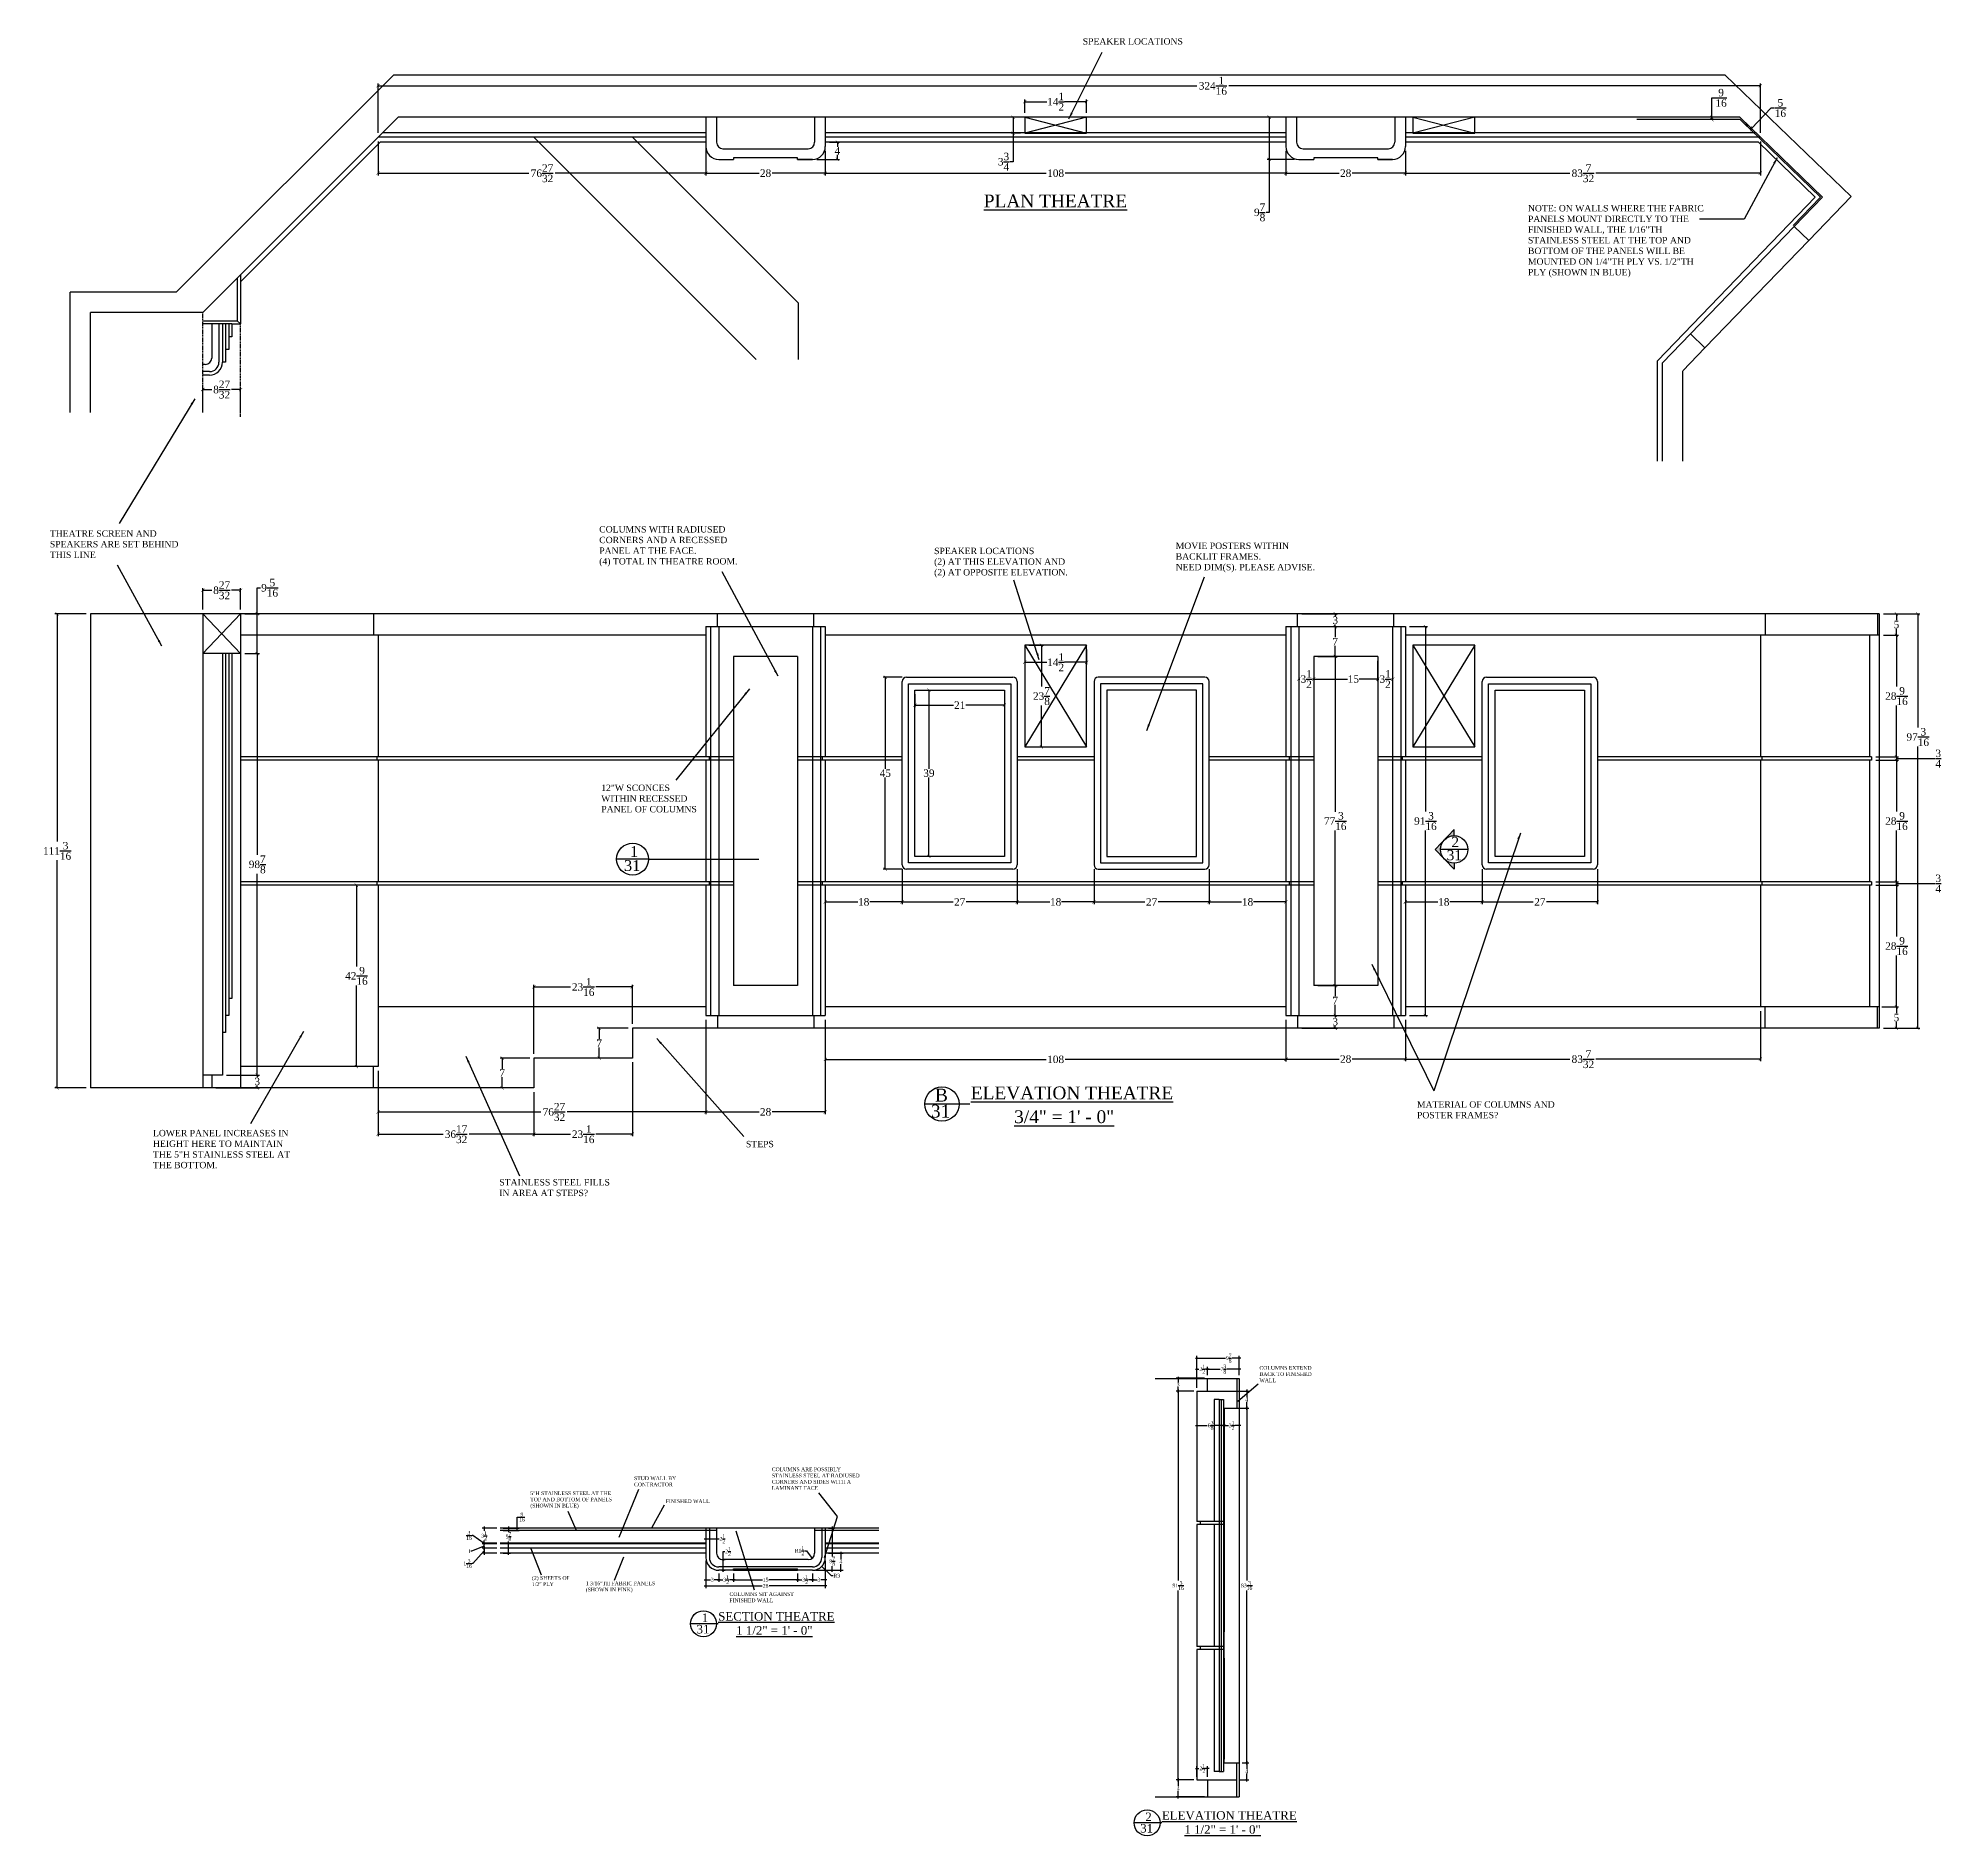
# Model space of a CAD drawing. Header units: inches. Extents: x -8 to 7069, y -18 to 1274.
# Drawn here: x 5077.6 to 5524.8, y 418.3 to 840 of the extents above; entities that cross this region are included whole.
import ezdxf

# ---------------------------------------------------------------- set-up
doc = ezdxf.new("R2010")
doc.units = ezdxf.units.IN
doc.header["$MEASUREMENT"] = 0
doc.linetypes.add('HIDDEN', pattern=[0.375, 0.25, -0.125])
doc.layers.add('PLAN-LINES', color=7, linetype='Continuous')
doc.layers.add('VIEWPORT', color=7, linetype='Continuous')
doc.styles.add('BOOKMAN', font='BOOKOS.TTF')
doc.dimstyles.new('SACHI-1-1-2', dxfattribs={"dimtxt": 0.875, "dimasz": 0.375, "dimexe": 0.5, "dimexo": 0.75, "dimgap": 0.09, "dimtad": 0, "dimtih": 1, "dimtoh": 1, "dimdec": 5, "dimzin": 3, "dimdsep": 46, "dimlunit": 5, "dimtxsty": 'BOOKMAN', "dimblk": 'ARCHTICK', "dimcen": 0, "dimdle": 0.375, "dimclrd": 5, "dimclre": 5, "dimclrt": 5, "dimadec": 1, "dimazin": 0, "dimtfac": 1, "dimtdec": 5, "dimtofl": 0, "dimtmove": 0, "dimatfit": 3, "dimfxl": 0, "dimtolj": 1, "dimtzin": 0, "dimarcsym": 0})
doc.dimstyles.new('SACHI-1-2', dxfattribs={"dimtxt": 2.5, "dimasz": 1.25, "dimexe": 0.5, "dimexo": 2, "dimgap": 0.09, "dimtad": 0, "dimtih": 1, "dimtoh": 1, "dimdec": 5, "dimzin": 3, "dimdsep": 46, "dimlunit": 5, "dimtxsty": 'BOOKMAN', "dimblk": 'ARCHTICK', "dimcen": 0, "dimclrd": 5, "dimclre": 5, "dimclrt": 5, "dimadec": 1, "dimazin": 0, "dimtfac": 1, "dimtdec": 5, "dimtofl": 0, "dimtmove": 0, "dimatfit": 3, "dimfxl": 0, "dimtolj": 1, "dimtzin": 0, "dimarcsym": 0})
doc.dimstyles.new('SACHI-3-4', dxfattribs={"dimtxt": 1.75, "dimasz": 0.75, "dimexe": 0.5, "dimexo": 1, "dimgap": 0.09, "dimtad": 0, "dimtih": 1, "dimtoh": 1, "dimdec": 5, "dimzin": 3, "dimdsep": 46, "dimlunit": 5, "dimtxsty": 'BOOKMAN', "dimblk": 'ARCHTICK', "dimcen": 0, "dimclrd": 5, "dimclre": 5, "dimclrt": 5, "dimadec": 1, "dimazin": 0, "dimtfac": 1, "dimtdec": 5, "dimtofl": 0, "dimtmove": 0, "dimatfit": 3, "dimfxl": 0, "dimtolj": 1, "dimtzin": 0, "dimarcsym": 0})

msp = doc.modelspace()

# ---------------------------------------------------------------- texts
at = {"attachment_point": 1, "style": 'BOOKMAN'}
for s, insert, char_height, width in [('{\\LPLAN THEATRE}', (5299.288473, 803.300132), 3, 108.93518701), ('B', (5287.84158, 593.572748), 3, 3.28446423), ('{\\LELEVATION THEATRE}', (5296.247294, 594.090111), 3, 108.93518701), ('31', (5286.892958, 589.810476), 3, 3.28446423), ('{\\L3/4" = 1\' - 0"}', (5306.407431, 588.500074), 3, 113.74768701), ('1', (5233.149547, 470.481185), 2, 2.23220125), ('{\\LSECTION THEATRE}', (5237.027002, 470.812457), 2, 53.87060253), ('31', (5231.950602, 467.803233), 2, 2.23220125), ('{\\L1 1/2" = 1\' - 0"}', (5241.240854, 467.51558), 2, 47.13222291), ('31', (5335.952165, 421.105303), 2, 2.23220125), ('2', (5337.15111, 423.783254), 2, 2.23220125), ('{\\LELEVATION THEATRE}', (5341.028566, 424.114527), 2, 53.87060253), ('{\\L1 1/2" = 1\' - 0"}', (5346.323904, 420.81765), 2, 47.13222291)]:
    msp.add_mtext(s, dxfattribs=dict(at, insert=insert, char_height=char_height, width=width))
at = {"layer": 'PLAN-LINES', "char_height": 2.381384, "width": 1.86519517, "attachment_point": 1, "style": 'BOOKMAN'}
for s, insert in [('31', (5407.80984, 649.550276)), ('2', (5408.911418, 652.625472))]:
    msp.add_mtext(s, dxfattribs=dict(at, insert=insert))
at = {"layer": 'VIEWPORT', "attachment_point": 1, "style": 'BOOKMAN'}
for s, insert, char_height, width in [('SPEAKER LOCATIONS', (5322.481957, 839.976086), 1.5, 42.01325887), ('NOTE: ON WALLS WHERE THE FABRIC PANELS MOUNT DIRECTLY TO THE FINISHED WALL, THE 1/16"TH STAINLESS STEEL AT THE TOP AND BOTTOM OF THE PANELS WILL BE MOUNTED ON 1/4"TH PLY VS. 1/2"TH PLY (SHOWN IN BLUE)', (5426.865008, 800.844775), 1.5, 42.01325887), ('COLUMNS WITH RADIUSED CORNERS AND A RECESSED PANEL AT THE FACE.\\P(4) TOTAL IN THEATRE ROOM.', (5209.123821, 725.535617), 1.5, 36.79747771), ('THEATRE SCREEN AND SPEAKERS ARE SET BEHIND THIS LINE', (5080.3231, 724.546708), 1.5, 31.54844253), ('SPEAKER LOCATIONS\\P(2) AT THIS ELEVATION AND (2) AT OPPOSITE ELEVATION.', (5287.643251, 720.46461), 1.5, 33.40509586), ('MOVIE POSTERS WITHIN BACKLIT FRAMES. \\P{\\C1;NEED DIM(S). PLEASE ADVISE.}', (5344.28076, 721.672442), 1.5, 35.69516674), ('12"W SCONCES WITHIN RECESSED PANEL OF COLUMNS', (5209.596009, 664.905633), 1.5, 24.54815943), ('1', (5216.346675, 650.483695), 2.55, 3.35166748), ('31', (5214.923745, 647.193217), 2.55, 3.35166748), ('{\\C1;MATERIAL OF COLUMNS AND POSTER FRAMES?}', (5400.851089, 590.627463), 1.5, 32.38313404), ('LOWER PANEL INCREASES IN HEIGHT HERE TO MAINTAIN THE 5"H STAINLESS STEEL AT THE BOTTOM.', (5104.495643, 583.918944), 1.5, 35.18347086), ('STEPS', (5243.511284, 581.342742), 1.5, 32.38313404), ('{\\C1;STAINLESS STEEL FILLS IN AREA AT STEPS?}', (5185.692819, 572.378687), 1.5, 27.29168122), ('COLUMNS EXTEND BACK TO FINISHED WALL', (5363.913461, 528.528989), 0.875, 12.08889254), ('STUD WALL BY CONTRACTOR', (5217.291828, 502.637322), 0.875, 10.6005236), ('COLUMNS ARE POSSIBLY STAINLESS STEEL AT RADIUSED CORNERS AND SIDES WITH A LAMINANT FACE', (5249.583975, 504.739663), 0.875, 20.59138886), ('5"H STAINLESS STEEL AT THE TOP AND BOTTOM OF PANELS\\P(SHOWN IN BLUE)', (5192.973393, 499.132243), 0.875, 20.59138886), ('FINISHED WALL', (5224.720367, 497.261711), 0.875, 20.59138886), ('(2) SHEETS OF 1/2" PLY', (5193.365237, 479.256393), 0.875, 9.12442744), ('1 3/16"TH FABRIC PANELS\\P(SHOWN IN PINK)', (5205.972435, 477.984168), 0.875, 17.92081268), ('COLUMNS SIT AGAINST FINISHED WALL', (5239.670123, 475.464418), 0.875, 16.0771914)]:
    msp.add_mtext(s, dxfattribs=dict(at, insert=insert, char_height=char_height, width=width))

# ---------------------------------------------------------------- blocks, each defined once
blk = doc.blocks.new('_ARCHTICK')
at = {"color": 0, "linetype": 'ByBlock', "const_width": 0.15}
blk.add_lwpolyline([(-0.5, -0.5), (0.5, 0.5)], dxfattribs=at)
blk = doc.blocks.new('*D378')
at = {"layer": 'Defpoints', "color": 0}
for p in [(5234.13, 483.61), (5262.13, 483.61), (5262.13, 476.96)]:
    blk.add_point(p, dxfattribs=at)
at = {"layer": 'VIEWPORT', "color": 5, "lineweight": -2}
for p, q in [((5234.13, 482.86), (5234.13, 476.46)), ((5262.13, 482.86), (5262.13, 476.46)), ((5233.76, 476.96), (5247.31, 476.96)), ((5262.51, 476.96), (5248.95, 476.96))]:
    blk.add_line(p, q, dxfattribs=at)
at = {"layer": 'VIEWPORT', "color": 5, "lineweight": -2, "xscale": 0.375, "yscale": 0.375, "zscale": 0.375, "rotation": 180}
blk.add_blockref('_ARCHTICK', (5234.13, 476.96), dxfattribs=at)
at = {"layer": 'VIEWPORT', "color": 5, "lineweight": -2, "xscale": 0.375, "yscale": 0.375, "zscale": 0.375}
blk.add_blockref('_ARCHTICK', (5262.13, 476.96), dxfattribs=at)
at = {"layer": 'VIEWPORT', "color": 5, "insert": (5248.13, 476.96), "char_height": 0.875, "attachment_point": 5, "style": 'BOOKMAN'}
blk.add_mtext('\\A1;28', dxfattribs=at)
blk = doc.blocks.new('*D379')
at = {"layer": 'Defpoints', "color": 0}
for p in [(5262.13, 490.48), (5263.76, 490.48), (5259.13, 480.61)]:
    blk.add_point(p, dxfattribs=at)
at = {"layer": 'VIEWPORT', "color": 5, "lineweight": -2}
for p, q in [((5262.88, 490.48), (5264.26, 490.48)), ((5263.76, 490.86), (5263.76, 483.88)), ((5259.88, 480.61), (5264.26, 480.61)), ((5263.76, 480.23), (5263.76, 481.58))]:
    blk.add_line(p, q, dxfattribs=at)
at = {"layer": 'VIEWPORT', "color": 5, "lineweight": -2, "xscale": 0.375, "yscale": 0.375, "zscale": 0.375}
for p, rotation in [((5263.76, 490.48), 90), ((5263.76, 480.61), 270)]:
    blk.add_blockref('_ARCHTICK', p, dxfattribs=dict(at, rotation=rotation))
at = {"layer": 'VIEWPORT', "color": 5, "insert": (5263.76, 482.73), "char_height": 0.875, "attachment_point": 5, "style": 'BOOKMAN'}
blk.add_mtext('\\A1;9{\\H1.000000x;\\S7/8;}', dxfattribs=at)
blk = doc.blocks.new('*D380')
at = {"layer": 'Defpoints', "color": 0}
for p in [(5259.13, 483.61), (5261.3, 481.53)]:
    blk.add_point(p, dxfattribs=at)
at = {"layer": 'VIEWPORT', "color": 5, "lineweight": -2}
for p, q in [((5263.58, 479.35), (5261.3, 481.53)), ((5263.95, 479.35), (5263.58, 479.35))]:
    blk.add_line(p, q, dxfattribs=at)
at = {"layer": 'VIEWPORT', "color": 5, "lineweight": -2, "xscale": 0.375, "yscale": 0.375, "zscale": 0.375, "rotation": 136.2606395939868}
blk.add_blockref('_ARCHTICK', (5261.3, 481.53), dxfattribs=at)
at = {"layer": 'VIEWPORT', "color": 5, "insert": (5264.83, 479.35), "char_height": 0.875, "attachment_point": 5, "style": 'BOOKMAN'}
blk.add_mtext('\\A1;R3', dxfattribs=at)
blk = doc.blocks.new('*D381')
at = {"layer": 'Defpoints', "color": 0}
for p in [(5237.13, 483.11), (5238.17, 483.11), (5237.13, 480.61)]:
    blk.add_point(p, dxfattribs=at)
at = {"layer": 'VIEWPORT', "color": 5, "lineweight": -2}
for p, q in [((5237.88, 483.11), (5238.67, 483.11)), ((5238.17, 483.11), (5238.17, 485.02)), ((5238.17, 485.02), (5238.55, 485.02)), ((5238.17, 480.23), (5238.17, 483.11)), ((5237.88, 480.61), (5238.67, 480.61))]:
    blk.add_line(p, q, dxfattribs=at)
at = {"layer": 'VIEWPORT', "color": 5, "lineweight": -2, "xscale": 0.375, "yscale": 0.375, "zscale": 0.375}
for p, rotation in [((5238.17, 483.11), 90), ((5238.17, 480.61), 270)]:
    blk.add_blockref('_ARCHTICK', p, dxfattribs=dict(at, rotation=rotation))
at = {"layer": 'VIEWPORT', "color": 5, "insert": (5239.32, 485.02), "char_height": 0.875, "attachment_point": 5, "style": 'BOOKMAN'}
blk.add_mtext('\\A1;2{\\H1.000000x;\\S1/2;}', dxfattribs=at)
blk = doc.blocks.new('*D453')
at = {"layer": 'Defpoints', "color": 0}
for p in [(5182.16, 484.61), (5185.86, 485.79), (5185.86, 484.61)]:
    blk.add_point(p, dxfattribs=at)
at = {"layer": 'VIEWPORT', "color": 5, "lineweight": -2}
for p, q in [((5182.16, 485.2), (5179.51, 482.23)), ((5185.11, 485.79), (5181.66, 485.79)), ((5185.11, 484.61), (5181.66, 484.61)), ((5182.16, 486.17), (5182.16, 484.23)), ((5179.51, 482.23), (5179.33, 482.23))]:
    blk.add_line(p, q, dxfattribs=at)
at = {"layer": 'VIEWPORT', "color": 5, "lineweight": -2, "xscale": 0.375, "yscale": 0.375, "zscale": 0.375}
for p, rotation in [((5182.16, 485.79), 90), ((5182.16, 484.61), 270)]:
    blk.add_blockref('_ARCHTICK', p, dxfattribs=dict(at, rotation=rotation))
at = {"layer": 'VIEWPORT', "color": 5, "insert": (5178.28, 482.23), "char_height": 0.875, "attachment_point": 5, "style": 'BOOKMAN'}
blk.add_mtext('\\A1;1{\\H1.000000x;\\S3/16;}', dxfattribs=at)
blk = doc.blocks.new('*D454')
at = {"layer": 'Defpoints', "color": 0}
for p in [(5262.13, 484.61), (5259.13, 480.61), (5265.79, 480.61)]:
    blk.add_point(p, dxfattribs=at)
at = {"layer": 'VIEWPORT', "color": 5, "lineweight": -2}
for p, q in [((5262.88, 484.61), (5266.29, 484.61)), ((5265.79, 484.98), (5265.79, 483.13)), ((5259.88, 480.61), (5266.29, 480.61)), ((5265.79, 480.23), (5265.79, 482.08))]:
    blk.add_line(p, q, dxfattribs=at)
at = {"layer": 'VIEWPORT', "color": 5, "lineweight": -2, "xscale": 0.375, "yscale": 0.375, "zscale": 0.375}
for p, rotation in [((5265.79, 484.61), 90), ((5265.79, 480.61), 270)]:
    blk.add_blockref('_ARCHTICK', p, dxfattribs=dict(at, rotation=rotation))
at = {"layer": 'VIEWPORT', "color": 5, "insert": (5265.79, 482.61), "char_height": 0.875, "attachment_point": 5, "style": 'BOOKMAN'}
blk.add_mtext('\\A1;4', dxfattribs=at)
blk = doc.blocks.new('*D610')
at = {"layer": 'Defpoints', "color": 0}
for p in [(5378.13, 610.76), (5372.82, 607.76), (5381.68, 607.76)]:
    blk.add_point(p, dxfattribs=at)
at = {"layer": 'VIEWPORT', "color": 5, "lineweight": -2}
for p, q in [((5379.13, 610.76), (5382.18, 610.76)), ((5381.68, 610.76), (5381.68, 610.26)), ((5373.82, 607.76), (5382.18, 607.76)), ((5381.68, 607.76), (5381.68, 608.27))]:
    blk.add_line(p, q, dxfattribs=at)
at = {"layer": 'VIEWPORT', "color": 5, "lineweight": -2, "xscale": 0.75, "yscale": 0.75, "zscale": 0.75}
for p, rotation in [((5381.68, 610.76), 90), ((5381.68, 607.76), 270)]:
    blk.add_blockref('_ARCHTICK', p, dxfattribs=dict(at, rotation=rotation))
at = {"layer": 'VIEWPORT', "color": 5, "insert": (5381.68, 609.26), "char_height": 1.75, "attachment_point": 5, "style": 'BOOKMAN'}
blk.add_mtext('\\A1;3', dxfattribs=at)
blk = doc.blocks.new('*D609')
at = {"layer": 'Defpoints', "color": 0}
for p in [(5372.82, 704.95), (5381.68, 704.95), (5378.13, 701.95)]:
    blk.add_point(p, dxfattribs=at)
at = {"layer": 'VIEWPORT', "color": 5, "lineweight": -2}
for p, q in [((5373.82, 704.95), (5382.18, 704.95)), ((5381.68, 704.95), (5381.68, 704.45)), ((5381.68, 701.95), (5381.68, 702.46)), ((5379.13, 701.95), (5382.18, 701.95))]:
    blk.add_line(p, q, dxfattribs=at)
at = {"layer": 'VIEWPORT', "color": 5, "lineweight": -2, "xscale": 0.75, "yscale": 0.75, "zscale": 0.75}
for p, rotation in [((5381.68, 704.95), 90), ((5381.68, 701.95), 270)]:
    blk.add_blockref('_ARCHTICK', p, dxfattribs=dict(at, rotation=rotation))
at = {"layer": 'VIEWPORT', "color": 5, "insert": (5381.68, 703.45), "char_height": 1.75, "attachment_point": 5, "style": 'BOOKMAN'}
blk.add_mtext('\\A1;3', dxfattribs=at)
blk = doc.blocks.new('*D604')
at = {"layer": 'Defpoints', "color": 0}
for p in [(5089.82, 704.95), (5082.02, 593.76), (5089.82, 593.76)]:
    blk.add_point(p, dxfattribs=at)
at = {"layer": 'VIEWPORT', "color": 5, "lineweight": -2}
for p, q in [((5088.82, 704.95), (5081.52, 704.95)), ((5082.02, 704.95), (5082.02, 651.55)), ((5082.02, 593.76), (5082.02, 647.16)), ((5088.82, 593.76), (5081.52, 593.76))]:
    blk.add_line(p, q, dxfattribs=at)
at = {"layer": 'VIEWPORT', "color": 5, "lineweight": -2, "xscale": 0.75, "yscale": 0.75, "zscale": 0.75}
for p, rotation in [((5082.02, 704.95), 90), ((5082.02, 593.76), 270)]:
    blk.add_blockref('_ARCHTICK', p, dxfattribs=dict(at, rotation=rotation))
at = {"layer": 'VIEWPORT', "color": 5, "insert": (5082.02, 649.36), "char_height": 1.75, "attachment_point": 5, "style": 'BOOKMAN'}
blk.add_mtext('\\A1;111{\\H1.000000x;\\S3/16;}', dxfattribs=at)
blk = doc.blocks.new('*D603')
at = {"layer": 'Defpoints', "color": 0}
for p in [(5283.13, 687.08), (5283.13, 648.08), (5286.42, 648.08)]:
    blk.add_point(p, dxfattribs=at)
at = {"layer": 'VIEWPORT', "color": 5, "lineweight": -2}
for p, q in [((5284.13, 687.08), (5286.92, 687.08)), ((5286.42, 687.08), (5286.42, 668.57)), ((5286.42, 648.08), (5286.42, 666.58)), ((5284.13, 648.08), (5286.92, 648.08))]:
    blk.add_line(p, q, dxfattribs=at)
at = {"layer": 'VIEWPORT', "color": 5, "lineweight": -2, "xscale": 0.75, "yscale": 0.75, "zscale": 0.75}
for p, rotation in [((5286.42, 687.08), 90), ((5286.42, 648.08), 270)]:
    blk.add_blockref('_ARCHTICK', p, dxfattribs=dict(at, rotation=rotation))
at = {"layer": 'VIEWPORT', "color": 5, "insert": (5286.42, 667.58), "char_height": 1.75, "attachment_point": 5, "style": 'BOOKMAN'}
blk.add_mtext('\\A1;39', dxfattribs=at)
blk = doc.blocks.new('*D602')
at = {"layer": 'Defpoints', "color": 0}
for p in [(5283.13, 687.08), (5304.13, 687.08), (5304.13, 683.54)]:
    blk.add_point(p, dxfattribs=at)
at = {"layer": 'VIEWPORT', "color": 5, "lineweight": -2}
for p, q in [((5283.13, 686.08), (5283.13, 683.04)), ((5304.13, 686.08), (5304.13, 683.04)), ((5283.13, 683.54), (5292.18, 683.54)), ((5304.13, 683.54), (5295.08, 683.54))]:
    blk.add_line(p, q, dxfattribs=at)
at = {"layer": 'VIEWPORT', "color": 5, "lineweight": -2, "xscale": 0.75, "yscale": 0.75, "zscale": 0.75, "rotation": 180}
blk.add_blockref('_ARCHTICK', (5283.13, 683.54), dxfattribs=at)
at = {"layer": 'VIEWPORT', "color": 5, "lineweight": -2, "xscale": 0.75, "yscale": 0.75, "zscale": 0.75}
blk.add_blockref('_ARCHTICK', (5304.13, 683.54), dxfattribs=at)
at = {"layer": 'VIEWPORT', "color": 5, "insert": (5293.63, 683.54), "char_height": 1.75, "attachment_point": 5, "style": 'BOOKMAN'}
blk.add_mtext('\\A1;21', dxfattribs=at)
blk = doc.blocks.new('*D601')
at = {"layer": 'Defpoints', "color": 0}
for p in [(5281.13, 690.08), (5276.2, 645.08), (5281.13, 645.08)]:
    blk.add_point(p, dxfattribs=at)
at = {"layer": 'VIEWPORT', "color": 5, "lineweight": -2}
for p, q in [((5280.13, 690.08), (5275.7, 690.08)), ((5276.2, 690.08), (5276.2, 668.59)), ((5276.2, 645.08), (5276.2, 666.57)), ((5280.13, 645.08), (5275.7, 645.08))]:
    blk.add_line(p, q, dxfattribs=at)
at = {"layer": 'VIEWPORT', "color": 5, "lineweight": -2, "xscale": 0.75, "yscale": 0.75, "zscale": 0.75}
for p, rotation in [((5276.2, 690.08), 90), ((5276.2, 645.08), 270)]:
    blk.add_blockref('_ARCHTICK', p, dxfattribs=dict(at, rotation=rotation))
at = {"layer": 'VIEWPORT', "color": 5, "insert": (5276.2, 667.58), "char_height": 1.75, "attachment_point": 5, "style": 'BOOKMAN'}
blk.add_mtext('\\A1;45', dxfattribs=at)
blk = doc.blocks.new('*D600')
at = {"layer": 'Defpoints', "color": 0}
for p in [(5416.15, 646.08), (5443.15, 646.08), (5443.15, 637.38)]:
    blk.add_point(p, dxfattribs=at)
at = {"layer": 'VIEWPORT', "color": 5, "lineweight": -2}
for p, q in [((5416.15, 645.08), (5416.15, 636.88)), ((5443.15, 645.08), (5443.15, 636.88)), ((5416.15, 637.38), (5428.09, 637.38)), ((5443.15, 637.38), (5431.21, 637.38))]:
    blk.add_line(p, q, dxfattribs=at)
at = {"layer": 'VIEWPORT', "color": 5, "lineweight": -2, "xscale": 0.75, "yscale": 0.75, "zscale": 0.75, "rotation": 180}
blk.add_blockref('_ARCHTICK', (5416.15, 637.38), dxfattribs=at)
at = {"layer": 'VIEWPORT', "color": 5, "lineweight": -2, "xscale": 0.75, "yscale": 0.75, "zscale": 0.75}
blk.add_blockref('_ARCHTICK', (5443.15, 637.38), dxfattribs=at)
at = {"layer": 'VIEWPORT', "color": 5, "insert": (5429.65, 637.38), "char_height": 1.75, "attachment_point": 5, "style": 'BOOKMAN'}
blk.add_mtext('\\A1;27', dxfattribs=at)
blk = doc.blocks.new('*D599')
at = {"layer": 'Defpoints', "color": 0}
for p in [(5416.15, 646.08), (5398.13, 641.33), (5416.15, 637.38)]:
    blk.add_point(p, dxfattribs=at)
at = {"layer": 'VIEWPORT', "color": 5, "lineweight": -2}
for p, q in [((5416.15, 645.08), (5416.15, 636.88)), ((5398.13, 640.33), (5398.13, 636.88)), ((5398.13, 637.38), (5405.74, 637.38)), ((5416.15, 637.38), (5408.54, 637.38))]:
    blk.add_line(p, q, dxfattribs=at)
at = {"layer": 'VIEWPORT', "color": 5, "lineweight": -2, "xscale": 0.75, "yscale": 0.75, "zscale": 0.75, "rotation": 180}
blk.add_blockref('_ARCHTICK', (5398.13, 637.38), dxfattribs=at)
at = {"layer": 'VIEWPORT', "color": 5, "lineweight": -2, "xscale": 0.75, "yscale": 0.75, "zscale": 0.75}
blk.add_blockref('_ARCHTICK', (5416.15, 637.38), dxfattribs=at)
at = {"layer": 'VIEWPORT', "color": 5, "insert": (5407.14, 637.38), "char_height": 1.75, "attachment_point": 5, "style": 'BOOKMAN'}
blk.add_mtext('\\A1;18', dxfattribs=at)
blk = doc.blocks.new('*D598')
at = {"layer": 'Defpoints', "color": 0}
for p in [(5352.13, 646.08), (5370.13, 641.33), (5370.13, 637.38)]:
    blk.add_point(p, dxfattribs=at)
at = {"layer": 'VIEWPORT', "color": 5, "lineweight": -2}
for p, q in [((5352.13, 645.08), (5352.13, 636.88)), ((5370.13, 640.33), (5370.13, 636.88)), ((5352.13, 637.38), (5359.74, 637.38)), ((5370.13, 637.38), (5362.53, 637.38))]:
    blk.add_line(p, q, dxfattribs=at)
at = {"layer": 'VIEWPORT', "color": 5, "lineweight": -2, "xscale": 0.75, "yscale": 0.75, "zscale": 0.75, "rotation": 180}
blk.add_blockref('_ARCHTICK', (5352.13, 637.38), dxfattribs=at)
at = {"layer": 'VIEWPORT', "color": 5, "lineweight": -2, "xscale": 0.75, "yscale": 0.75, "zscale": 0.75}
blk.add_blockref('_ARCHTICK', (5370.13, 637.38), dxfattribs=at)
at = {"layer": 'VIEWPORT', "color": 5, "insert": (5361.13, 637.38), "char_height": 1.75, "attachment_point": 5, "style": 'BOOKMAN'}
blk.add_mtext('\\A1;18', dxfattribs=at)
blk = doc.blocks.new('*D597')
at = {"layer": 'Defpoints', "color": 0}
for p in [(5325.13, 646.08), (5352.13, 646.08), (5352.13, 637.38)]:
    blk.add_point(p, dxfattribs=at)
at = {"layer": 'VIEWPORT', "color": 5, "lineweight": -2}
for p, q in [((5325.13, 645.08), (5325.13, 636.88)), ((5352.13, 645.08), (5352.13, 636.88)), ((5325.13, 637.38), (5337.07, 637.38)), ((5352.13, 637.38), (5340.19, 637.38))]:
    blk.add_line(p, q, dxfattribs=at)
at = {"layer": 'VIEWPORT', "color": 5, "lineweight": -2, "xscale": 0.75, "yscale": 0.75, "zscale": 0.75, "rotation": 180}
blk.add_blockref('_ARCHTICK', (5325.13, 637.38), dxfattribs=at)
at = {"layer": 'VIEWPORT', "color": 5, "lineweight": -2, "xscale": 0.75, "yscale": 0.75, "zscale": 0.75}
blk.add_blockref('_ARCHTICK', (5352.13, 637.38), dxfattribs=at)
at = {"layer": 'VIEWPORT', "color": 5, "insert": (5338.63, 637.38), "char_height": 1.75, "attachment_point": 5, "style": 'BOOKMAN'}
blk.add_mtext('\\A1;27', dxfattribs=at)
blk = doc.blocks.new('*D596')
at = {"layer": 'Defpoints', "color": 0}
for p in [(5307.13, 646.08), (5325.13, 646.08), (5325.13, 637.38)]:
    blk.add_point(p, dxfattribs=at)
at = {"layer": 'VIEWPORT', "color": 5, "lineweight": -2}
for p, q in [((5307.13, 645.08), (5307.13, 636.88)), ((5325.13, 645.08), (5325.13, 636.88)), ((5307.13, 637.38), (5314.74, 637.38)), ((5325.13, 637.38), (5317.53, 637.38))]:
    blk.add_line(p, q, dxfattribs=at)
at = {"layer": 'VIEWPORT', "color": 5, "lineweight": -2, "xscale": 0.75, "yscale": 0.75, "zscale": 0.75, "rotation": 180}
blk.add_blockref('_ARCHTICK', (5307.13, 637.38), dxfattribs=at)
at = {"layer": 'VIEWPORT', "color": 5, "lineweight": -2, "xscale": 0.75, "yscale": 0.75, "zscale": 0.75}
blk.add_blockref('_ARCHTICK', (5325.13, 637.38), dxfattribs=at)
at = {"layer": 'VIEWPORT', "color": 5, "insert": (5316.13, 637.38), "char_height": 1.75, "attachment_point": 5, "style": 'BOOKMAN'}
blk.add_mtext('\\A1;18', dxfattribs=at)
blk = doc.blocks.new('*D595')
at = {"layer": 'Defpoints', "color": 0}
for p in [(5280.13, 646.08), (5307.13, 646.08), (5307.13, 637.38)]:
    blk.add_point(p, dxfattribs=at)
at = {"layer": 'VIEWPORT', "color": 5, "lineweight": -2}
for p, q in [((5280.13, 645.08), (5280.13, 636.88)), ((5307.13, 645.08), (5307.13, 636.88)), ((5280.13, 637.38), (5292.07, 637.38)), ((5307.13, 637.38), (5295.19, 637.38))]:
    blk.add_line(p, q, dxfattribs=at)
at = {"layer": 'VIEWPORT', "color": 5, "lineweight": -2, "xscale": 0.75, "yscale": 0.75, "zscale": 0.75, "rotation": 180}
blk.add_blockref('_ARCHTICK', (5280.13, 637.38), dxfattribs=at)
at = {"layer": 'VIEWPORT', "color": 5, "lineweight": -2, "xscale": 0.75, "yscale": 0.75, "zscale": 0.75}
blk.add_blockref('_ARCHTICK', (5307.13, 637.38), dxfattribs=at)
at = {"layer": 'VIEWPORT', "color": 5, "insert": (5293.63, 637.38), "char_height": 1.75, "attachment_point": 5, "style": 'BOOKMAN'}
blk.add_mtext('\\A1;27', dxfattribs=at)
blk = doc.blocks.new('*D594')
at = {"layer": 'Defpoints', "color": 0}
for p in [(5280.13, 646.08), (5262.13, 641.33), (5262.13, 637.38)]:
    blk.add_point(p, dxfattribs=at)
at = {"layer": 'VIEWPORT', "color": 5, "lineweight": -2}
for p, q in [((5280.13, 645.08), (5280.13, 636.88)), ((5262.13, 640.33), (5262.13, 636.88)), ((5262.13, 637.38), (5269.74, 637.38)), ((5280.13, 637.38), (5272.53, 637.38))]:
    blk.add_line(p, q, dxfattribs=at)
at = {"layer": 'VIEWPORT', "color": 5, "lineweight": -2, "xscale": 0.75, "yscale": 0.75, "zscale": 0.75, "rotation": 180}
blk.add_blockref('_ARCHTICK', (5262.13, 637.38), dxfattribs=at)
at = {"layer": 'VIEWPORT', "color": 5, "lineweight": -2, "xscale": 0.75, "yscale": 0.75, "zscale": 0.75}
blk.add_blockref('_ARCHTICK', (5280.13, 637.38), dxfattribs=at)
at = {"layer": 'VIEWPORT', "color": 5, "insert": (5271.13, 637.38), "char_height": 1.75, "attachment_point": 5, "style": 'BOOKMAN'}
blk.add_mtext('\\A1;18', dxfattribs=at)
blk = doc.blocks.new('*D593')
at = {"layer": 'Defpoints', "color": 0}
for p in [(5376.63, 617.76), (5378.13, 610.76), (5381.68, 610.76)]:
    blk.add_point(p, dxfattribs=at)
at = {"layer": 'VIEWPORT', "color": 5, "lineweight": -2}
for p, q in [((5377.63, 617.76), (5382.18, 617.76)), ((5381.68, 617.76), (5381.68, 615.26)), ((5381.68, 610.76), (5381.68, 613.27)), ((5379.13, 610.76), (5382.18, 610.76))]:
    blk.add_line(p, q, dxfattribs=at)
at = {"layer": 'VIEWPORT', "color": 5, "lineweight": -2, "xscale": 0.75, "yscale": 0.75, "zscale": 0.75}
for p, rotation in [((5381.68, 617.76), 90), ((5381.68, 610.76), 270)]:
    blk.add_blockref('_ARCHTICK', p, dxfattribs=dict(at, rotation=rotation))
at = {"layer": 'VIEWPORT', "color": 5, "insert": (5381.68, 614.26), "char_height": 1.75, "attachment_point": 5, "style": 'BOOKMAN'}
blk.add_mtext('\\A1;7', dxfattribs=at)
blk = doc.blocks.new('*D592')
at = {"layer": 'Defpoints', "color": 0}
for p in [(5376.63, 694.95), (5376.63, 617.76), (5381.68, 617.76)]:
    blk.add_point(p, dxfattribs=at)
at = {"layer": 'VIEWPORT', "color": 5, "lineweight": -2}
for p, q in [((5377.63, 694.95), (5382.18, 694.95)), ((5381.68, 694.95), (5381.68, 658.55)), ((5381.68, 617.76), (5381.68, 654.16)), ((5377.63, 617.76), (5382.18, 617.76))]:
    blk.add_line(p, q, dxfattribs=at)
at = {"layer": 'VIEWPORT', "color": 5, "lineweight": -2, "xscale": 0.75, "yscale": 0.75, "zscale": 0.75}
for p, rotation in [((5381.68, 694.95), 90), ((5381.68, 617.76), 270)]:
    blk.add_blockref('_ARCHTICK', p, dxfattribs=dict(at, rotation=rotation))
at = {"layer": 'VIEWPORT', "color": 5, "insert": (5381.68, 656.36), "char_height": 1.75, "attachment_point": 5, "style": 'BOOKMAN'}
blk.add_mtext('\\A1;77{\\H1.000000x;\\S3/16;}', dxfattribs=at)
blk = doc.blocks.new('*D591')
at = {"layer": 'Defpoints', "color": 0}
for p in [(5378.13, 701.95), (5381.68, 701.95), (5376.63, 694.95)]:
    blk.add_point(p, dxfattribs=at)
at = {"layer": 'VIEWPORT', "color": 5, "lineweight": -2}
for p, q in [((5379.13, 701.95), (5382.18, 701.95)), ((5381.68, 701.95), (5381.68, 699.45)), ((5377.63, 694.95), (5382.18, 694.95)), ((5381.68, 694.95), (5381.68, 697.45))]:
    blk.add_line(p, q, dxfattribs=at)
at = {"layer": 'VIEWPORT', "color": 5, "lineweight": -2, "xscale": 0.75, "yscale": 0.75, "zscale": 0.75}
for p, rotation in [((5381.68, 701.95), 90), ((5381.68, 694.95), 270)]:
    blk.add_blockref('_ARCHTICK', p, dxfattribs=dict(at, rotation=rotation))
at = {"layer": 'VIEWPORT', "color": 5, "insert": (5381.68, 698.45), "char_height": 1.75, "attachment_point": 5, "style": 'BOOKMAN'}
blk.add_mtext('\\A1;7', dxfattribs=at)
blk = doc.blocks.new('*D590')
at = {"layer": 'Defpoints', "color": 0}
for p in [(5376.63, 694.95), (5373.13, 689.65), (5373.13, 689.65)]:
    blk.add_point(p, dxfattribs=at)
at = {"layer": 'VIEWPORT', "color": 5, "lineweight": -2}
for p, q in [((5376.63, 693.95), (5376.63, 689.15)), ((5373.13, 690.65), (5373.13, 690.15)), ((5373.13, 689.65), (5373.42, 689.65)), ((5376.63, 689.65), (5376.34, 689.65))]:
    blk.add_line(p, q, dxfattribs=at)
at = {"layer": 'VIEWPORT', "color": 5, "lineweight": -2, "xscale": 0.75, "yscale": 0.75, "zscale": 0.75, "rotation": 180}
blk.add_blockref('_ARCHTICK', (5373.13, 689.65), dxfattribs=at)
at = {"layer": 'VIEWPORT', "color": 5, "lineweight": -2, "xscale": 0.75, "yscale": 0.75, "zscale": 0.75}
blk.add_blockref('_ARCHTICK', (5376.63, 689.65), dxfattribs=at)
at = {"layer": 'VIEWPORT', "color": 5, "insert": (5374.88, 689.65), "char_height": 1.75, "attachment_point": 5, "style": 'BOOKMAN'}
blk.add_mtext('\\A1;3{\\H1.000000x;\\S1/2;}', dxfattribs=at)
blk = doc.blocks.new('*D589')
at = {"layer": 'Defpoints', "color": 0}
for p in [(5391.63, 694.95), (5395.13, 689.65), (5395.13, 689.65)]:
    blk.add_point(p, dxfattribs=at)
at = {"layer": 'VIEWPORT', "color": 5, "lineweight": -2}
for p, q in [((5391.63, 693.95), (5391.63, 689.15)), ((5391.63, 689.65), (5391.92, 689.65)), ((5395.13, 689.65), (5394.84, 689.65)), ((5395.13, 690.65), (5395.13, 690.15))]:
    blk.add_line(p, q, dxfattribs=at)
at = {"layer": 'VIEWPORT', "color": 5, "lineweight": -2, "xscale": 0.75, "yscale": 0.75, "zscale": 0.75, "rotation": 180}
blk.add_blockref('_ARCHTICK', (5391.63, 689.65), dxfattribs=at)
at = {"layer": 'VIEWPORT', "color": 5, "lineweight": -2, "xscale": 0.75, "yscale": 0.75, "zscale": 0.75}
blk.add_blockref('_ARCHTICK', (5395.13, 689.65), dxfattribs=at)
at = {"layer": 'VIEWPORT', "color": 5, "insert": (5393.38, 689.65), "char_height": 1.75, "attachment_point": 5, "style": 'BOOKMAN'}
blk.add_mtext('\\A1;3{\\H1.000000x;\\S1/2;}', dxfattribs=at)
blk = doc.blocks.new('*D588')
at = {"layer": 'Defpoints', "color": 0}
for p in [(5376.63, 694.95), (5391.63, 694.95), (5391.63, 689.65)]:
    blk.add_point(p, dxfattribs=at)
at = {"layer": 'VIEWPORT', "color": 5, "lineweight": -2}
for p, q in [((5376.63, 693.95), (5376.63, 689.15)), ((5391.63, 693.95), (5391.63, 689.15)), ((5376.63, 689.65), (5384.54, 689.65)), ((5391.63, 689.65), (5387.33, 689.65))]:
    blk.add_line(p, q, dxfattribs=at)
at = {"layer": 'VIEWPORT', "color": 5, "lineweight": -2, "xscale": 0.75, "yscale": 0.75, "zscale": 0.75, "rotation": 180}
blk.add_blockref('_ARCHTICK', (5376.63, 689.65), dxfattribs=at)
at = {"layer": 'VIEWPORT', "color": 5, "lineweight": -2, "xscale": 0.75, "yscale": 0.75, "zscale": 0.75}
blk.add_blockref('_ARCHTICK', (5391.63, 689.65), dxfattribs=at)
at = {"layer": 'VIEWPORT', "color": 5, "insert": (5385.93, 689.65), "char_height": 1.75, "attachment_point": 5, "style": 'BOOKMAN'}
blk.add_mtext('\\A1;15', dxfattribs=at)
blk = doc.blocks.new('*D587')
at = {"layer": 'Defpoints', "color": 0}
for p in [(5398.13, 701.95), (5398.13, 610.76), (5402.82, 610.76)]:
    blk.add_point(p, dxfattribs=at)
at = {"layer": 'VIEWPORT', "color": 5, "lineweight": -2}
for p, q in [((5399.13, 701.95), (5403.32, 701.95)), ((5402.82, 701.95), (5402.82, 658.57)), ((5402.82, 610.76), (5402.82, 654.15)), ((5399.13, 610.76), (5403.32, 610.76))]:
    blk.add_line(p, q, dxfattribs=at)
at = {"layer": 'VIEWPORT', "color": 5, "lineweight": -2, "xscale": 0.75, "yscale": 0.75, "zscale": 0.75}
for p, rotation in [((5402.82, 701.95), 90), ((5402.82, 610.76), 270)]:
    blk.add_blockref('_ARCHTICK', p, dxfattribs=dict(at, rotation=rotation))
at = {"layer": 'VIEWPORT', "color": 5, "insert": (5402.82, 656.36), "char_height": 1.75, "attachment_point": 5, "style": 'BOOKMAN'}
blk.add_mtext('\\A1;91{\\H1.000000x;\\S3/16;}', dxfattribs=at)
blk = doc.blocks.new('*D586')
at = {"layer": 'Defpoints', "color": 0}
for p in [(5508.82, 612.76), (5509.22, 607.76), (5513.26, 607.76)]:
    blk.add_point(p, dxfattribs=at)
at = {"layer": 'VIEWPORT', "color": 5, "lineweight": -2}
for p, q in [((5509.82, 612.76), (5513.76, 612.76)), ((5513.26, 612.76), (5513.26, 611.27)), ((5513.26, 607.76), (5513.26, 609.25)), ((5510.22, 607.76), (5513.76, 607.76))]:
    blk.add_line(p, q, dxfattribs=at)
at = {"layer": 'VIEWPORT', "color": 5, "lineweight": -2, "xscale": 0.75, "yscale": 0.75, "zscale": 0.75}
for p, rotation in [((5513.26, 612.76), 90), ((5513.26, 607.76), 270)]:
    blk.add_blockref('_ARCHTICK', p, dxfattribs=dict(at, rotation=rotation))
at = {"layer": 'VIEWPORT', "color": 5, "insert": (5513.26, 610.26), "char_height": 1.75, "attachment_point": 5, "style": 'BOOKMAN'}
blk.add_mtext('\\A1;5', dxfattribs=at)
blk = doc.blocks.new('*D585')
at = {"layer": 'Defpoints', "color": 0}
for p in [(5507.45, 641.33), (5508.82, 612.76), (5513.26, 612.76)]:
    blk.add_point(p, dxfattribs=at)
at = {"layer": 'VIEWPORT', "color": 5, "lineweight": -2}
for p, q in [((5508.45, 641.33), (5513.76, 641.33)), ((5513.26, 641.33), (5513.26, 629.27)), ((5513.26, 612.76), (5513.26, 624.82)), ((5509.82, 612.76), (5513.76, 612.76))]:
    blk.add_line(p, q, dxfattribs=at)
at = {"layer": 'VIEWPORT', "color": 5, "lineweight": -2, "xscale": 0.75, "yscale": 0.75, "zscale": 0.75}
for p, rotation in [((5513.26, 641.33), 90), ((5513.26, 612.76), 270)]:
    blk.add_blockref('_ARCHTICK', p, dxfattribs=dict(at, rotation=rotation))
at = {"layer": 'VIEWPORT', "color": 5, "insert": (5513.26, 627.04), "char_height": 1.75, "attachment_point": 5, "style": 'BOOKMAN'}
blk.add_mtext('\\A1;28{\\H1.000000x;\\S9/16;}', dxfattribs=at)
blk = doc.blocks.new('*D584')
at = {"layer": 'Defpoints', "color": 0}
for p in [(5507.45, 642.08), (5507.45, 641.33), (5513.26, 641.33)]:
    blk.add_point(p, dxfattribs=at)
at = {"layer": 'VIEWPORT', "color": 5, "lineweight": -2}
for p, q in [((5508.45, 642.08), (5513.76, 642.08)), ((5508.45, 641.33), (5513.76, 641.33)), ((5513.26, 642.08), (5513.26, 641.33)), ((5513.26, 641.7), (5522.1, 641.7)), ((5522.1, 641.7), (5522.28, 641.7))]:
    blk.add_line(p, q, dxfattribs=at)
at = {"layer": 'VIEWPORT', "color": 5, "lineweight": -2, "xscale": 0.75, "yscale": 0.75, "zscale": 0.75}
for p, rotation in [((5513.26, 642.08), 90), ((5513.26, 641.33), 270)]:
    blk.add_blockref('_ARCHTICK', p, dxfattribs=dict(at, rotation=rotation))
at = {"layer": 'VIEWPORT', "color": 5, "insert": (5523.05, 641.7), "char_height": 1.75, "attachment_point": 5, "style": 'BOOKMAN'}
blk.add_mtext('\\A1;{\\H1.000000x;\\S3/4;}', dxfattribs=at)
blk = doc.blocks.new('*D583')
at = {"layer": 'Defpoints', "color": 0}
for p in [(5507.45, 670.64), (5507.45, 642.08), (5513.26, 642.08)]:
    blk.add_point(p, dxfattribs=at)
at = {"layer": 'VIEWPORT', "color": 5, "lineweight": -2}
for p, q in [((5508.45, 670.64), (5513.76, 670.64)), ((5513.26, 670.64), (5513.26, 658.58)), ((5513.26, 642.08), (5513.26, 654.13)), ((5508.45, 642.08), (5513.76, 642.08))]:
    blk.add_line(p, q, dxfattribs=at)
at = {"layer": 'VIEWPORT', "color": 5, "lineweight": -2, "xscale": 0.75, "yscale": 0.75, "zscale": 0.75}
for p, rotation in [((5513.26, 670.64), 90), ((5513.26, 642.08), 270)]:
    blk.add_blockref('_ARCHTICK', p, dxfattribs=dict(at, rotation=rotation))
at = {"layer": 'VIEWPORT', "color": 5, "insert": (5513.26, 656.36), "char_height": 1.75, "attachment_point": 5, "style": 'BOOKMAN'}
blk.add_mtext('\\A1;28{\\H1.000000x;\\S9/16;}', dxfattribs=at)
blk = doc.blocks.new('*D582')
at = {"layer": 'Defpoints', "color": 0}
for p in [(5507.45, 671.39), (5507.45, 670.64), (5513.26, 670.64)]:
    blk.add_point(p, dxfattribs=at)
at = {"layer": 'VIEWPORT', "color": 5, "lineweight": -2}
for p, q in [((5508.45, 671.39), (5513.76, 671.39)), ((5513.26, 671.39), (5513.26, 670.64)), ((5513.26, 671.01), (5522.1, 671.01)), ((5522.1, 671.01), (5522.28, 671.01)), ((5508.45, 670.64), (5513.76, 670.64))]:
    blk.add_line(p, q, dxfattribs=at)
at = {"layer": 'VIEWPORT', "color": 5, "lineweight": -2, "xscale": 0.75, "yscale": 0.75, "zscale": 0.75}
for p, rotation in [((5513.26, 671.39), 90), ((5513.26, 670.64), 270)]:
    blk.add_blockref('_ARCHTICK', p, dxfattribs=dict(at, rotation=rotation))
at = {"layer": 'VIEWPORT', "color": 5, "insert": (5523.05, 671.01), "char_height": 1.75, "attachment_point": 5, "style": 'BOOKMAN'}
blk.add_mtext('\\A1;{\\H1.000000x;\\S3/4;}', dxfattribs=at)
blk = doc.blocks.new('*D581')
at = {"layer": 'Defpoints', "color": 0}
for p in [(5509.22, 699.95), (5507.45, 671.39), (5513.26, 671.39)]:
    blk.add_point(p, dxfattribs=at)
at = {"layer": 'VIEWPORT', "color": 5, "lineweight": -2}
for p, q in [((5510.22, 699.95), (5513.76, 699.95)), ((5513.26, 699.95), (5513.26, 687.89)), ((5513.26, 671.39), (5513.26, 683.45)), ((5508.45, 671.39), (5513.76, 671.39))]:
    blk.add_line(p, q, dxfattribs=at)
at = {"layer": 'VIEWPORT', "color": 5, "lineweight": -2, "xscale": 0.75, "yscale": 0.75, "zscale": 0.75}
for p, rotation in [((5513.26, 699.95), 90), ((5513.26, 671.39), 270)]:
    blk.add_blockref('_ARCHTICK', p, dxfattribs=dict(at, rotation=rotation))
at = {"layer": 'VIEWPORT', "color": 5, "insert": (5513.26, 685.67), "char_height": 1.75, "attachment_point": 5, "style": 'BOOKMAN'}
blk.add_mtext('\\A1;28{\\H1.000000x;\\S9/16;}', dxfattribs=at)
blk = doc.blocks.new('*D580')
at = {"layer": 'Defpoints', "color": 0}
for p in [(5509.22, 704.95), (5509.22, 699.95), (5513.26, 699.95)]:
    blk.add_point(p, dxfattribs=at)
at = {"layer": 'VIEWPORT', "color": 5, "lineweight": -2}
for p, q in [((5510.22, 704.95), (5513.76, 704.95)), ((5513.26, 704.95), (5513.26, 703.46)), ((5510.22, 699.95), (5513.76, 699.95)), ((5513.26, 699.95), (5513.26, 701.44))]:
    blk.add_line(p, q, dxfattribs=at)
at = {"layer": 'VIEWPORT', "color": 5, "lineweight": -2, "xscale": 0.75, "yscale": 0.75, "zscale": 0.75}
for p, rotation in [((5513.26, 704.95), 90), ((5513.26, 699.95), 270)]:
    blk.add_blockref('_ARCHTICK', p, dxfattribs=dict(at, rotation=rotation))
at = {"layer": 'VIEWPORT', "color": 5, "insert": (5513.26, 702.45), "char_height": 1.75, "attachment_point": 5, "style": 'BOOKMAN'}
blk.add_mtext('\\A1;5', dxfattribs=at)
blk = doc.blocks.new('*D579')
at = {"layer": 'Defpoints', "color": 0}
for p in [(5216.89, 600.76), (5193.82, 593.76), (5216.89, 582.91)]:
    blk.add_point(p, dxfattribs=at)
at = {"layer": 'VIEWPORT', "color": 5, "lineweight": -2}
for p, q in [((5216.89, 599.76), (5216.89, 582.41)), ((5193.82, 592.76), (5193.82, 582.41)), ((5193.82, 582.91), (5202.41, 582.91)), ((5216.89, 582.91), (5208.3, 582.91))]:
    blk.add_line(p, q, dxfattribs=at)
at = {"layer": 'VIEWPORT', "color": 5, "lineweight": -2, "xscale": 0.75, "yscale": 0.75, "zscale": 0.75, "rotation": 180}
blk.add_blockref('_ARCHTICK', (5193.82, 582.91), dxfattribs=at)
at = {"layer": 'VIEWPORT', "color": 5, "lineweight": -2, "xscale": 0.75, "yscale": 0.75, "zscale": 0.75}
blk.add_blockref('_ARCHTICK', (5216.89, 582.91), dxfattribs=at)
at = {"layer": 'VIEWPORT', "color": 5, "insert": (5205.36, 582.91), "char_height": 1.75, "attachment_point": 5, "style": 'BOOKMAN'}
blk.add_mtext('\\A1;23{\\H1.000000x;\\S1/16;}', dxfattribs=at)
blk = doc.blocks.new('*D578')
at = {"layer": 'Defpoints', "color": 0}
for p in [(5157.28, 598.76), (5193.82, 593.76), (5193.82, 582.91)]:
    blk.add_point(p, dxfattribs=at)
at = {"layer": 'VIEWPORT', "color": 5, "lineweight": -2}
for p, q in [((5157.28, 597.76), (5157.28, 582.41)), ((5193.82, 592.76), (5193.82, 582.41)), ((5157.28, 582.91), (5172.5, 582.91)), ((5193.82, 582.91), (5178.61, 582.91))]:
    blk.add_line(p, q, dxfattribs=at)
at = {"layer": 'VIEWPORT', "color": 5, "lineweight": -2, "xscale": 0.75, "yscale": 0.75, "zscale": 0.75, "rotation": 180}
blk.add_blockref('_ARCHTICK', (5157.28, 582.91), dxfattribs=at)
at = {"layer": 'VIEWPORT', "color": 5, "lineweight": -2, "xscale": 0.75, "yscale": 0.75, "zscale": 0.75}
blk.add_blockref('_ARCHTICK', (5193.82, 582.91), dxfattribs=at)
at = {"layer": 'VIEWPORT', "color": 5, "insert": (5175.55, 582.91), "char_height": 1.75, "attachment_point": 5, "style": 'BOOKMAN'}
blk.add_mtext('\\A1;36{\\H1.000000x;\\S17/32;}', dxfattribs=at)
blk = doc.blocks.new('*D577')
at = {"layer": 'Defpoints', "color": 0}
for p in [(5216.89, 617.44), (5216.89, 607.76), (5193.82, 600.76)]:
    blk.add_point(p, dxfattribs=at)
at = {"layer": 'VIEWPORT', "color": 5, "lineweight": -2}
for p, q in [((5193.82, 601.76), (5193.82, 617.94)), ((5193.82, 617.44), (5202.41, 617.44)), ((5216.89, 617.44), (5208.3, 617.44)), ((5216.89, 608.76), (5216.89, 617.94))]:
    blk.add_line(p, q, dxfattribs=at)
at = {"layer": 'VIEWPORT', "color": 5, "lineweight": -2, "xscale": 0.75, "yscale": 0.75, "zscale": 0.75, "rotation": 180}
blk.add_blockref('_ARCHTICK', (5193.82, 617.44), dxfattribs=at)
at = {"layer": 'VIEWPORT', "color": 5, "lineweight": -2, "xscale": 0.75, "yscale": 0.75, "zscale": 0.75}
blk.add_blockref('_ARCHTICK', (5216.89, 617.44), dxfattribs=at)
at = {"layer": 'VIEWPORT', "color": 5, "insert": (5205.36, 617.44), "char_height": 1.75, "attachment_point": 5, "style": 'BOOKMAN'}
blk.add_mtext('\\A1;23{\\H1.000000x;\\S1/16;}', dxfattribs=at)
blk = doc.blocks.new('*D576')
at = {"layer": 'Defpoints', "color": 0}
for p in [(5193.82, 600.76), (5186.37, 593.76), (5193.82, 593.76)]:
    blk.add_point(p, dxfattribs=at)
at = {"layer": 'VIEWPORT', "color": 5, "lineweight": -2}
for p, q in [((5192.82, 600.76), (5185.87, 600.76)), ((5186.37, 600.76), (5186.37, 598.26)), ((5186.37, 593.76), (5186.37, 596.27)), ((5192.82, 593.76), (5185.87, 593.76))]:
    blk.add_line(p, q, dxfattribs=at)
at = {"layer": 'VIEWPORT', "color": 5, "lineweight": -2, "xscale": 0.75, "yscale": 0.75, "zscale": 0.75}
for p, rotation in [((5186.37, 600.76), 90), ((5186.37, 593.76), 270)]:
    blk.add_blockref('_ARCHTICK', p, dxfattribs=dict(at, rotation=rotation))
at = {"layer": 'VIEWPORT', "color": 5, "insert": (5186.37, 597.26), "char_height": 1.75, "attachment_point": 5, "style": 'BOOKMAN'}
blk.add_mtext('\\A1;7', dxfattribs=at)
blk = doc.blocks.new('*D575')
at = {"layer": 'Defpoints', "color": 0}
for p in [(5216.89, 607.76), (5209.11, 600.76), (5216.89, 600.76)]:
    blk.add_point(p, dxfattribs=at)
at = {"layer": 'VIEWPORT', "color": 5, "lineweight": -2}
for p, q in [((5215.89, 607.76), (5208.61, 607.76)), ((5209.11, 607.76), (5209.11, 605.26)), ((5215.89, 600.76), (5208.61, 600.76)), ((5209.11, 600.76), (5209.11, 603.27))]:
    blk.add_line(p, q, dxfattribs=at)
at = {"layer": 'VIEWPORT', "color": 5, "lineweight": -2, "xscale": 0.75, "yscale": 0.75, "zscale": 0.75}
for p, rotation in [((5209.11, 607.76), 90), ((5209.11, 600.76), 270)]:
    blk.add_blockref('_ARCHTICK', p, dxfattribs=dict(at, rotation=rotation))
at = {"layer": 'VIEWPORT', "color": 5, "insert": (5209.11, 604.26), "char_height": 1.75, "attachment_point": 5, "style": 'BOOKMAN'}
blk.add_mtext('\\A1;7', dxfattribs=at)
blk = doc.blocks.new('*D574')
at = {"layer": 'Defpoints', "color": 0}
for p in [(5481.36, 612.76), (5398.13, 610.76), (5481.36, 600.51)]:
    blk.add_point(p, dxfattribs=at)
at = {"layer": 'VIEWPORT', "color": 5, "lineweight": -2}
for p, q in [((5398.13, 609.76), (5398.13, 600.01)), ((5481.36, 611.76), (5481.36, 600.01)), ((5398.13, 600.51), (5436.7, 600.51)), ((5481.36, 600.51), (5442.79, 600.51))]:
    blk.add_line(p, q, dxfattribs=at)
at = {"layer": 'VIEWPORT', "color": 5, "lineweight": -2, "xscale": 0.75, "yscale": 0.75, "zscale": 0.75, "rotation": 180}
blk.add_blockref('_ARCHTICK', (5398.13, 600.51), dxfattribs=at)
at = {"layer": 'VIEWPORT', "color": 5, "lineweight": -2, "xscale": 0.75, "yscale": 0.75, "zscale": 0.75}
blk.add_blockref('_ARCHTICK', (5481.36, 600.51), dxfattribs=at)
at = {"layer": 'VIEWPORT', "color": 5, "insert": (5439.75, 600.51), "char_height": 1.75, "attachment_point": 5, "style": 'BOOKMAN'}
blk.add_mtext('\\A1;83{\\H1.000000x;\\S7/32;}', dxfattribs=at)
blk = doc.blocks.new('*D573')
at = {"layer": 'Defpoints', "color": 0}
for p in [(5370.13, 610.76), (5398.13, 610.76), (5398.13, 600.51)]:
    blk.add_point(p, dxfattribs=at)
at = {"layer": 'VIEWPORT', "color": 5, "lineweight": -2}
for p, q in [((5370.13, 609.76), (5370.13, 600.01)), ((5398.13, 609.76), (5398.13, 600.01)), ((5370.13, 600.51), (5382.59, 600.51)), ((5398.13, 600.51), (5385.68, 600.51))]:
    blk.add_line(p, q, dxfattribs=at)
at = {"layer": 'VIEWPORT', "color": 5, "lineweight": -2, "xscale": 0.75, "yscale": 0.75, "zscale": 0.75, "rotation": 180}
blk.add_blockref('_ARCHTICK', (5370.13, 600.51), dxfattribs=at)
at = {"layer": 'VIEWPORT', "color": 5, "lineweight": -2, "xscale": 0.75, "yscale": 0.75, "zscale": 0.75}
blk.add_blockref('_ARCHTICK', (5398.13, 600.51), dxfattribs=at)
at = {"layer": 'VIEWPORT', "color": 5, "insert": (5384.13, 600.51), "char_height": 1.75, "attachment_point": 5, "style": 'BOOKMAN'}
blk.add_mtext('\\A1;28', dxfattribs=at)
blk = doc.blocks.new('*D572')
at = {"layer": 'Defpoints', "color": 0}
for p in [(5262.13, 610.76), (5370.13, 610.76), (5370.13, 600.45)]:
    blk.add_point(p, dxfattribs=at)
at = {"layer": 'VIEWPORT', "color": 5, "lineweight": -2}
for p, q in [((5262.13, 609.76), (5262.13, 599.95)), ((5370.13, 609.76), (5370.13, 599.95)), ((5262.13, 600.45), (5313.94, 600.45)), ((5370.13, 600.45), (5318.33, 600.45))]:
    blk.add_line(p, q, dxfattribs=at)
at = {"layer": 'VIEWPORT', "color": 5, "lineweight": -2, "xscale": 0.75, "yscale": 0.75, "zscale": 0.75, "rotation": 180}
blk.add_blockref('_ARCHTICK', (5262.13, 600.45), dxfattribs=at)
at = {"layer": 'VIEWPORT', "color": 5, "lineweight": -2, "xscale": 0.75, "yscale": 0.75, "zscale": 0.75}
blk.add_blockref('_ARCHTICK', (5370.13, 600.45), dxfattribs=at)
at = {"layer": 'VIEWPORT', "color": 5, "insert": (5316.13, 600.45), "char_height": 1.75, "attachment_point": 5, "style": 'BOOKMAN'}
blk.add_mtext('\\A1;108', dxfattribs=at)
blk = doc.blocks.new('*D571')
at = {"layer": 'Defpoints', "color": 0}
for p in [(5234.13, 610.76), (5262.13, 610.76), (5262.13, 588.13)]:
    blk.add_point(p, dxfattribs=at)
at = {"layer": 'VIEWPORT', "color": 5, "lineweight": -2}
for p, q in [((5234.13, 609.76), (5234.13, 587.63)), ((5262.13, 609.76), (5262.13, 587.63)), ((5234.13, 588.13), (5246.59, 588.13)), ((5262.13, 588.13), (5249.68, 588.13))]:
    blk.add_line(p, q, dxfattribs=at)
at = {"layer": 'VIEWPORT', "color": 5, "lineweight": -2, "xscale": 0.75, "yscale": 0.75, "zscale": 0.75, "rotation": 180}
blk.add_blockref('_ARCHTICK', (5234.13, 588.13), dxfattribs=at)
at = {"layer": 'VIEWPORT', "color": 5, "lineweight": -2, "xscale": 0.75, "yscale": 0.75, "zscale": 0.75}
blk.add_blockref('_ARCHTICK', (5262.13, 588.13), dxfattribs=at)
at = {"layer": 'VIEWPORT', "color": 5, "insert": (5248.13, 588.13), "char_height": 1.75, "attachment_point": 5, "style": 'BOOKMAN'}
blk.add_mtext('\\A1;28', dxfattribs=at)
blk = doc.blocks.new('*D570')
at = {"layer": 'Defpoints', "color": 0}
for p in [(5234.13, 610.76), (5157.28, 598.76), (5234.13, 588.13)]:
    blk.add_point(p, dxfattribs=at)
at = {"layer": 'VIEWPORT', "color": 5, "lineweight": -2}
for p, q in [((5234.13, 609.76), (5234.13, 587.63)), ((5157.28, 597.76), (5157.28, 587.63)), ((5157.28, 588.13), (5195.42, 588.13)), ((5234.13, 588.13), (5201.59, 588.13))]:
    blk.add_line(p, q, dxfattribs=at)
at = {"layer": 'VIEWPORT', "color": 5, "lineweight": -2, "xscale": 0.75, "yscale": 0.75, "zscale": 0.75, "rotation": 180}
blk.add_blockref('_ARCHTICK', (5157.28, 588.13), dxfattribs=at)
at = {"layer": 'VIEWPORT', "color": 5, "lineweight": -2, "xscale": 0.75, "yscale": 0.75, "zscale": 0.75}
blk.add_blockref('_ARCHTICK', (5234.13, 588.13), dxfattribs=at)
at = {"layer": 'VIEWPORT', "color": 5, "insert": (5198.5, 588.13), "char_height": 1.75, "attachment_point": 5, "style": 'BOOKMAN'}
blk.add_mtext('\\A1;76{\\H1.000000x;\\S27/32;}', dxfattribs=at)
blk = doc.blocks.new('*D644')
at = {"layer": 'Defpoints', "color": 0}
for p in [(5509.22, 704.95), (5510.22, 607.76), (5518.25, 607.76)]:
    blk.add_point(p, dxfattribs=at)
at = {"layer": 'VIEWPORT', "color": 5, "lineweight": -2}
for p, q in [((5510.22, 704.95), (5518.75, 704.95)), ((5518.25, 704.95), (5518.25, 678.27)), ((5518.25, 607.76), (5518.25, 673.86)), ((5511.22, 607.76), (5518.75, 607.76))]:
    blk.add_line(p, q, dxfattribs=at)
at = {"layer": 'VIEWPORT', "color": 5, "lineweight": -2, "xscale": 0.75, "yscale": 0.75, "zscale": 0.75}
for p, rotation in [((5518.25, 704.95), 90), ((5518.25, 607.76), 270)]:
    blk.add_blockref('_ARCHTICK', p, dxfattribs=dict(at, rotation=rotation))
at = {"layer": 'VIEWPORT', "color": 5, "insert": (5518.25, 676.07), "char_height": 1.75, "attachment_point": 5, "style": 'BOOKMAN'}
blk.add_mtext('\\A1;97{\\H1.000000x;\\S3/16;}', dxfattribs=at)
blk = doc.blocks.new('*D645')
at = {"layer": 'Defpoints', "color": 0}
for p in [(5182.16, 486.79), (5185.86, 486.79), (5185.86, 485.79)]:
    blk.add_point(p, dxfattribs=at)
at = {"layer": 'VIEWPORT', "color": 5, "lineweight": -2}
for p, q in [((5179.21, 485.07), (5179.03, 485.07)), ((5182.16, 486.29), (5179.21, 485.07)), ((5185.11, 486.79), (5181.66, 486.79)), ((5185.11, 485.79), (5181.66, 485.79)), ((5182.16, 485.42), (5182.16, 487.17))]:
    blk.add_line(p, q, dxfattribs=at)
at = {"layer": 'VIEWPORT', "color": 5, "lineweight": -2, "xscale": 0.375, "yscale": 0.375, "zscale": 0.375}
for p, rotation in [((5182.16, 486.79), 90), ((5182.16, 485.79), 270)]:
    blk.add_blockref('_ARCHTICK', p, dxfattribs=dict(at, rotation=rotation))
at = {"layer": 'VIEWPORT', "color": 5, "insert": (5178.73, 485.07), "char_height": 0.875, "attachment_point": 5, "style": 'BOOKMAN'}
blk.add_mtext('\\A1;1', dxfattribs=at)
blk = doc.blocks.new('*D646')
at = {"layer": 'Defpoints', "color": 0}
for p in [(5182.16, 486.98), (5185.86, 486.98), (5185.86, 486.79)]:
    blk.add_point(p, dxfattribs=at)
at = {"layer": 'VIEWPORT', "color": 5, "lineweight": -2}
for p, q in [((5179.51, 488.8), (5179.33, 488.8)), ((5182.16, 486.89), (5179.51, 488.8)), ((5185.11, 486.98), (5181.66, 486.98)), ((5185.11, 486.79), (5181.66, 486.79)), ((5182.16, 486.42), (5182.16, 487.36))]:
    blk.add_line(p, q, dxfattribs=at)
at = {"layer": 'VIEWPORT', "color": 5, "lineweight": -2, "xscale": 0.375, "yscale": 0.375, "zscale": 0.375}
for p, rotation in [((5182.16, 486.98), 90), ((5182.16, 486.79), 270)]:
    blk.add_blockref('_ARCHTICK', p, dxfattribs=dict(at, rotation=rotation))
at = {"layer": 'VIEWPORT', "color": 5, "insert": (5178.58, 488.8), "char_height": 0.875, "attachment_point": 5, "style": 'BOOKMAN'}
blk.add_mtext('\\A1;{\\H1.000000x;\\S3/16;}', dxfattribs=at)
blk = doc.blocks.new('*D647')
at = {"layer": 'Defpoints', "color": 0}
for p in [(5182.16, 490.48), (5185.86, 490.48), (5185.86, 486.98)]:
    blk.add_point(p, dxfattribs=at)
at = {"layer": 'VIEWPORT', "color": 5, "lineweight": -2}
for p, q in [((5185.11, 490.48), (5181.66, 490.48)), ((5182.16, 490.86), (5182.16, 489.87)), ((5182.16, 486.61), (5182.16, 487.59)), ((5185.11, 486.98), (5181.66, 486.98))]:
    blk.add_line(p, q, dxfattribs=at)
at = {"layer": 'VIEWPORT', "color": 5, "lineweight": -2, "xscale": 0.375, "yscale": 0.375, "zscale": 0.375}
for p, rotation in [((5182.16, 490.48), 90), ((5182.16, 486.98), 270)]:
    blk.add_blockref('_ARCHTICK', p, dxfattribs=dict(at, rotation=rotation))
at = {"layer": 'VIEWPORT', "color": 5, "insert": (5182.16, 488.73), "char_height": 0.875, "attachment_point": 5, "style": 'BOOKMAN'}
blk.add_mtext('\\A1;3{\\H1.000000x;\\S1/2;}', dxfattribs=at)
blk = doc.blocks.new('*D648')
at = {"layer": 'Defpoints', "color": 0}
for p in [(5185.86, 490.48), (5185.86, 484.61), (5187.84, 484.61)]:
    blk.add_point(p, dxfattribs=at)
at = {"layer": 'VIEWPORT', "color": 5, "lineweight": -2}
for p, q in [((5186.61, 490.48), (5188.34, 490.48)), ((5187.84, 490.86), (5187.84, 489.66)), ((5186.61, 484.61), (5188.34, 484.61)), ((5187.84, 484.23), (5187.84, 487.37))]:
    blk.add_line(p, q, dxfattribs=at)
at = {"layer": 'VIEWPORT', "color": 5, "lineweight": -2, "xscale": 0.375, "yscale": 0.375, "zscale": 0.375}
for p, rotation in [((5187.84, 490.48), 90), ((5187.84, 484.61), 270)]:
    blk.add_blockref('_ARCHTICK', p, dxfattribs=dict(at, rotation=rotation))
at = {"layer": 'VIEWPORT', "color": 5, "insert": (5187.84, 488.51), "char_height": 0.875, "attachment_point": 5, "style": 'BOOKMAN'}
blk.add_mtext('\\A1;5{\\H1.000000x;\\S7/8;}', dxfattribs=at)
blk = doc.blocks.new('*D649')
at = {"layer": 'Defpoints', "color": 0}
for p in [(5185.86, 490.48), (5185.86, 489.92), (5189.87, 489.92)]:
    blk.add_point(p, dxfattribs=at)
at = {"layer": 'VIEWPORT', "color": 5, "lineweight": -2}
for p, q in [((5189.87, 490.48), (5189.87, 493.1)), ((5189.87, 493.1), (5190.25, 493.1)), ((5186.61, 490.48), (5190.37, 490.48)), ((5186.61, 489.92), (5190.37, 489.92)), ((5189.87, 489.92), (5189.87, 490.86))]:
    blk.add_line(p, q, dxfattribs=at)
at = {"layer": 'VIEWPORT', "color": 5, "lineweight": -2, "xscale": 0.375, "yscale": 0.375, "zscale": 0.375}
for p, rotation in [((5189.87, 490.48), 90), ((5189.87, 489.92), 270)]:
    blk.add_blockref('_ARCHTICK', p, dxfattribs=dict(at, rotation=rotation))
at = {"layer": 'VIEWPORT', "color": 5, "insert": (5191, 493.1), "char_height": 0.875, "attachment_point": 5, "style": 'BOOKMAN'}
blk.add_mtext('\\A1;{\\H1.000000x;\\S9/16;}', dxfattribs=at)
blk = doc.blocks.new('*D654')
at = {"layer": 'Defpoints', "color": 0}
for p in [(5157.28, 816.75), (5234.13, 815.56), (5234.13, 808.31)]:
    blk.add_point(p, dxfattribs=at)
at = {"layer": 'VIEWPORT', "color": 5, "lineweight": -2}
for p, q in [((5157.28, 815.75), (5157.28, 807.81)), ((5234.13, 814.56), (5234.13, 807.81)), ((5157.28, 808.31), (5192.63, 808.31)), ((5234.13, 808.31), (5198.79, 808.31))]:
    blk.add_line(p, q, dxfattribs=at)
at = {"layer": 'VIEWPORT', "color": 5, "lineweight": -2, "xscale": 0.75, "yscale": 0.75, "zscale": 0.75, "rotation": 180}
blk.add_blockref('_ARCHTICK', (5157.28, 808.31), dxfattribs=at)
at = {"layer": 'VIEWPORT', "color": 5, "lineweight": -2, "xscale": 0.75, "yscale": 0.75, "zscale": 0.75}
blk.add_blockref('_ARCHTICK', (5234.13, 808.31), dxfattribs=at)
at = {"layer": 'VIEWPORT', "color": 5, "insert": (5195.71, 808.31), "char_height": 1.75, "attachment_point": 5, "style": 'BOOKMAN'}
blk.add_mtext('\\A1;76{\\H1.000000x;\\S27/32;}', dxfattribs=at)
blk = doc.blocks.new('*D655')
at = {"layer": 'Defpoints', "color": 0}
for p in [(5234.13, 815.56), (5262.13, 814.56), (5262.13, 808.31)]:
    blk.add_point(p, dxfattribs=at)
at = {"layer": 'VIEWPORT', "color": 5, "lineweight": -2}
for p, q in [((5234.13, 814.56), (5234.13, 807.81)), ((5262.13, 813.56), (5262.13, 807.81)), ((5234.13, 808.31), (5246.59, 808.31)), ((5262.13, 808.31), (5249.68, 808.31))]:
    blk.add_line(p, q, dxfattribs=at)
at = {"layer": 'VIEWPORT', "color": 5, "lineweight": -2, "xscale": 0.75, "yscale": 0.75, "zscale": 0.75, "rotation": 180}
blk.add_blockref('_ARCHTICK', (5234.13, 808.31), dxfattribs=at)
at = {"layer": 'VIEWPORT', "color": 5, "lineweight": -2, "xscale": 0.75, "yscale": 0.75, "zscale": 0.75}
blk.add_blockref('_ARCHTICK', (5262.13, 808.31), dxfattribs=at)
at = {"layer": 'VIEWPORT', "color": 5, "insert": (5248.13, 808.31), "char_height": 1.75, "attachment_point": 5, "style": 'BOOKMAN'}
blk.add_mtext('\\A1;28', dxfattribs=at)
blk = doc.blocks.new('*D656')
at = {"layer": 'Defpoints', "color": 0}
for p in [(5262.13, 814.56), (5370.13, 814.56), (5370.13, 808.31)]:
    blk.add_point(p, dxfattribs=at)
at = {"layer": 'VIEWPORT', "color": 5, "lineweight": -2}
for p, q in [((5262.13, 813.56), (5262.13, 807.81)), ((5370.13, 813.56), (5370.13, 807.81)), ((5262.13, 808.31), (5313.94, 808.31)), ((5370.13, 808.31), (5318.33, 808.31))]:
    blk.add_line(p, q, dxfattribs=at)
at = {"layer": 'VIEWPORT', "color": 5, "lineweight": -2, "xscale": 0.75, "yscale": 0.75, "zscale": 0.75, "rotation": 180}
blk.add_blockref('_ARCHTICK', (5262.13, 808.31), dxfattribs=at)
at = {"layer": 'VIEWPORT', "color": 5, "lineweight": -2, "xscale": 0.75, "yscale": 0.75, "zscale": 0.75}
blk.add_blockref('_ARCHTICK', (5370.13, 808.31), dxfattribs=at)
at = {"layer": 'VIEWPORT', "color": 5, "insert": (5316.13, 808.31), "char_height": 1.75, "attachment_point": 5, "style": 'BOOKMAN'}
blk.add_mtext('\\A1;108', dxfattribs=at)
blk = doc.blocks.new('*D657')
at = {"layer": 'Defpoints', "color": 0}
for p in [(5370.13, 814.56), (5398.13, 814.56), (5398.13, 808.31)]:
    blk.add_point(p, dxfattribs=at)
at = {"layer": 'VIEWPORT', "color": 5, "lineweight": -2}
for p, q in [((5370.13, 813.56), (5370.13, 807.81)), ((5398.13, 813.56), (5398.13, 807.81)), ((5370.13, 808.31), (5382.59, 808.31)), ((5398.13, 808.31), (5385.68, 808.31))]:
    blk.add_line(p, q, dxfattribs=at)
at = {"layer": 'VIEWPORT', "color": 5, "lineweight": -2, "xscale": 0.75, "yscale": 0.75, "zscale": 0.75, "rotation": 180}
blk.add_blockref('_ARCHTICK', (5370.13, 808.31), dxfattribs=at)
at = {"layer": 'VIEWPORT', "color": 5, "lineweight": -2, "xscale": 0.75, "yscale": 0.75, "zscale": 0.75}
blk.add_blockref('_ARCHTICK', (5398.13, 808.31), dxfattribs=at)
at = {"layer": 'VIEWPORT', "color": 5, "insert": (5384.13, 808.31), "char_height": 1.75, "attachment_point": 5, "style": 'BOOKMAN'}
blk.add_mtext('\\A1;28', dxfattribs=at)
blk = doc.blocks.new('*D658')
at = {"layer": 'Defpoints', "color": 0}
for p in [(5398.13, 814.56), (5481.36, 816.75), (5481.36, 808.31)]:
    blk.add_point(p, dxfattribs=at)
at = {"layer": 'VIEWPORT', "color": 5, "lineweight": -2}
for p, q in [((5481.36, 815.75), (5481.36, 807.81)), ((5398.13, 813.56), (5398.13, 807.81)), ((5398.13, 808.31), (5436.7, 808.31)), ((5481.36, 808.31), (5442.79, 808.31))]:
    blk.add_line(p, q, dxfattribs=at)
at = {"layer": 'VIEWPORT', "color": 5, "lineweight": -2, "xscale": 0.75, "yscale": 0.75, "zscale": 0.75, "rotation": 180}
blk.add_blockref('_ARCHTICK', (5398.13, 808.31), dxfattribs=at)
at = {"layer": 'VIEWPORT', "color": 5, "lineweight": -2, "xscale": 0.75, "yscale": 0.75, "zscale": 0.75}
blk.add_blockref('_ARCHTICK', (5481.36, 808.31), dxfattribs=at)
at = {"layer": 'VIEWPORT', "color": 5, "insert": (5439.75, 808.31), "char_height": 1.75, "attachment_point": 5, "style": 'BOOKMAN'}
blk.add_mtext('\\A1;83{\\H1.000000x;\\S7/32;}', dxfattribs=at)
blk = doc.blocks.new('*D659')
at = {"layer": 'Defpoints', "color": 0}
for p in [(5308.88, 697.61), (5308.88, 673.73), (5312.81, 673.73)]:
    blk.add_point(p, dxfattribs=at)
at = {"layer": 'VIEWPORT', "color": 5, "lineweight": -2}
for p, q in [((5309.88, 697.61), (5313.31, 697.61)), ((5312.81, 697.61), (5312.81, 687.89)), ((5312.81, 673.73), (5312.81, 683.45)), ((5309.88, 673.73), (5313.31, 673.73))]:
    blk.add_line(p, q, dxfattribs=at)
at = {"layer": 'VIEWPORT', "color": 5, "lineweight": -2, "xscale": 0.75, "yscale": 0.75, "zscale": 0.75}
for p, rotation in [((5312.81, 697.61), 90), ((5312.81, 673.73), 270)]:
    blk.add_blockref('_ARCHTICK', p, dxfattribs=dict(at, rotation=rotation))
at = {"layer": 'VIEWPORT', "color": 5, "insert": (5312.81, 685.67), "char_height": 1.75, "attachment_point": 5, "style": 'BOOKMAN'}
blk.add_mtext('\\A1;23{\\H1.000000x;\\S7/8;}', dxfattribs=at)
blk = doc.blocks.new('*D660')
at = {"layer": 'Defpoints', "color": 0}
for p in [(5308.88, 697.61), (5308.88, 693.61), (5323.38, 697.61)]:
    blk.add_point(p, dxfattribs=at)
at = {"layer": 'VIEWPORT', "color": 5, "lineweight": -2}
for p, q in [((5308.88, 696.61), (5308.88, 693.11)), ((5308.88, 693.61), (5314.03, 693.61)), ((5323.38, 693.61), (5318.24, 693.61)), ((5323.38, 696.61), (5323.38, 693.11))]:
    blk.add_line(p, q, dxfattribs=at)
at = {"layer": 'VIEWPORT', "color": 5, "lineweight": -2, "xscale": 0.75, "yscale": 0.75, "zscale": 0.75, "rotation": 180}
blk.add_blockref('_ARCHTICK', (5308.88, 693.61), dxfattribs=at)
at = {"layer": 'VIEWPORT', "color": 5, "lineweight": -2, "xscale": 0.75, "yscale": 0.75, "zscale": 0.75}
blk.add_blockref('_ARCHTICK', (5323.38, 693.61), dxfattribs=at)
at = {"layer": 'VIEWPORT', "color": 5, "insert": (5316.13, 693.61), "char_height": 1.75, "attachment_point": 5, "style": 'BOOKMAN'}
blk.add_mtext('\\A1;14{\\H1.000000x;\\S1/2;}', dxfattribs=at)
blk = doc.blocks.new('*D661')
at = {"layer": 'Defpoints', "color": 0}
for p in [(5323.38, 825.09), (5308.88, 821.44), (5323.38, 821.44)]:
    blk.add_point(p, dxfattribs=at)
at = {"layer": 'VIEWPORT', "color": 5, "lineweight": -2}
for p, q in [((5308.88, 822.44), (5308.88, 825.59)), ((5308.88, 825.09), (5314.03, 825.09)), ((5323.38, 825.09), (5318.24, 825.09)), ((5323.38, 822.44), (5323.38, 825.59))]:
    blk.add_line(p, q, dxfattribs=at)
at = {"layer": 'VIEWPORT', "color": 5, "lineweight": -2, "xscale": 0.75, "yscale": 0.75, "zscale": 0.75, "rotation": 180}
blk.add_blockref('_ARCHTICK', (5308.88, 825.09), dxfattribs=at)
at = {"layer": 'VIEWPORT', "color": 5, "lineweight": -2, "xscale": 0.75, "yscale": 0.75, "zscale": 0.75}
blk.add_blockref('_ARCHTICK', (5323.38, 825.09), dxfattribs=at)
at = {"layer": 'VIEWPORT', "color": 5, "insert": (5316.13, 825.09), "char_height": 1.75, "attachment_point": 5, "style": 'BOOKMAN'}
blk.add_mtext('\\A1;14{\\H1.000000x;\\S1/2;}', dxfattribs=at)
blk = doc.blocks.new('*D662')
at = {"layer": 'Defpoints', "color": 0}
for p in [(5308.88, 821.44), (5306.18, 817.69), (5308.88, 817.69)]:
    blk.add_point(p, dxfattribs=at)
at = {"layer": 'VIEWPORT', "color": 5, "lineweight": -2}
for p, q in [((5307.88, 821.44), (5305.68, 821.44)), ((5306.18, 821.44), (5306.18, 817.69)), ((5307.88, 817.69), (5305.68, 817.69)), ((5306.18, 817.69), (5306.18, 811.01)), ((5306.18, 811.01), (5305.43, 811.01))]:
    blk.add_line(p, q, dxfattribs=at)
at = {"layer": 'VIEWPORT', "color": 5, "lineweight": -2, "xscale": 0.75, "yscale": 0.75, "zscale": 0.75}
for p, rotation in [((5306.18, 821.44), 90), ((5306.18, 817.69), 270)]:
    blk.add_blockref('_ARCHTICK', p, dxfattribs=dict(at, rotation=rotation))
at = {"layer": 'VIEWPORT', "color": 5, "insert": (5303.92, 811.01), "char_height": 1.75, "attachment_point": 5, "style": 'BOOKMAN'}
blk.add_mtext('\\A1;3{\\H1.000000x;\\S3/4;}', dxfattribs=at)
blk = doc.blocks.new('*D690')
at = {"layer": 'Defpoints', "color": 0}
for p in [(5234.13, 482.86), (5237.13, 480.61), (5237.13, 478.41)]:
    blk.add_point(p, dxfattribs=at)
at = {"layer": 'VIEWPORT', "color": 5, "lineweight": -2}
for p, q in [((5234.13, 482.11), (5234.13, 477.91)), ((5237.13, 479.86), (5237.13, 477.91)), ((5233.76, 478.41), (5235.22, 478.41)), ((5237.51, 478.41), (5236.05, 478.41))]:
    blk.add_line(p, q, dxfattribs=at)
at = {"layer": 'VIEWPORT', "color": 5, "lineweight": -2, "xscale": 0.375, "yscale": 0.375, "zscale": 0.375, "rotation": 180}
blk.add_blockref('_ARCHTICK', (5234.13, 478.41), dxfattribs=at)
at = {"layer": 'VIEWPORT', "color": 5, "lineweight": -2, "xscale": 0.375, "yscale": 0.375, "zscale": 0.375}
blk.add_blockref('_ARCHTICK', (5237.13, 478.41), dxfattribs=at)
at = {"layer": 'VIEWPORT', "color": 5, "insert": (5235.63, 478.41), "char_height": 0.875, "attachment_point": 5, "style": 'BOOKMAN'}
blk.add_mtext('\\A1;3', dxfattribs=at)
blk = doc.blocks.new('*D691')
at = {"layer": 'Defpoints', "color": 0}
for p in [(5237.13, 480.61), (5240.63, 480.61), (5240.63, 478.41)]:
    blk.add_point(p, dxfattribs=at)
at = {"layer": 'VIEWPORT', "color": 5, "lineweight": -2}
for p, q in [((5237.13, 479.86), (5237.13, 477.91)), ((5240.63, 479.86), (5240.63, 477.91)), ((5236.76, 478.41), (5238.11, 478.41)), ((5241.01, 478.41), (5239.66, 478.41))]:
    blk.add_line(p, q, dxfattribs=at)
at = {"layer": 'VIEWPORT', "color": 5, "lineweight": -2, "xscale": 0.375, "yscale": 0.375, "zscale": 0.375, "rotation": 180}
blk.add_blockref('_ARCHTICK', (5237.13, 478.41), dxfattribs=at)
at = {"layer": 'VIEWPORT', "color": 5, "lineweight": -2, "xscale": 0.375, "yscale": 0.375, "zscale": 0.375}
blk.add_blockref('_ARCHTICK', (5240.63, 478.41), dxfattribs=at)
at = {"layer": 'VIEWPORT', "color": 5, "insert": (5238.88, 478.41), "char_height": 0.875, "attachment_point": 5, "style": 'BOOKMAN'}
blk.add_mtext('\\A1;3{\\H1.000000x;\\S1/2;}', dxfattribs=at)
blk = doc.blocks.new('*D692')
at = {"layer": 'Defpoints', "color": 0}
for p in [(5240.63, 480.61), (5255.63, 480.61), (5255.63, 478.41)]:
    blk.add_point(p, dxfattribs=at)
at = {"layer": 'VIEWPORT', "color": 5, "lineweight": -2}
for p, q in [((5240.63, 479.86), (5240.63, 477.91)), ((5255.63, 479.86), (5255.63, 477.91)), ((5240.26, 478.41), (5247.39, 478.41)), ((5256.01, 478.41), (5248.88, 478.41))]:
    blk.add_line(p, q, dxfattribs=at)
at = {"layer": 'VIEWPORT', "color": 5, "lineweight": -2, "xscale": 0.375, "yscale": 0.375, "zscale": 0.375, "rotation": 180}
blk.add_blockref('_ARCHTICK', (5240.63, 478.41), dxfattribs=at)
at = {"layer": 'VIEWPORT', "color": 5, "lineweight": -2, "xscale": 0.375, "yscale": 0.375, "zscale": 0.375}
blk.add_blockref('_ARCHTICK', (5255.63, 478.41), dxfattribs=at)
at = {"layer": 'VIEWPORT', "color": 5, "insert": (5248.13, 478.41), "char_height": 0.875, "attachment_point": 5, "style": 'BOOKMAN'}
blk.add_mtext('\\A1;15', dxfattribs=at)
blk = doc.blocks.new('*D693')
at = {"layer": 'Defpoints', "color": 0}
for p in [(5255.63, 480.61), (5259.13, 480.61), (5259.13, 478.41)]:
    blk.add_point(p, dxfattribs=at)
at = {"layer": 'VIEWPORT', "color": 5, "lineweight": -2}
for p, q in [((5255.63, 479.86), (5255.63, 477.91)), ((5259.13, 479.86), (5259.13, 477.91)), ((5255.26, 478.41), (5256.61, 478.41)), ((5259.51, 478.41), (5258.16, 478.41))]:
    blk.add_line(p, q, dxfattribs=at)
at = {"layer": 'VIEWPORT', "color": 5, "lineweight": -2, "xscale": 0.375, "yscale": 0.375, "zscale": 0.375, "rotation": 180}
blk.add_blockref('_ARCHTICK', (5255.63, 478.41), dxfattribs=at)
at = {"layer": 'VIEWPORT', "color": 5, "lineweight": -2, "xscale": 0.375, "yscale": 0.375, "zscale": 0.375}
blk.add_blockref('_ARCHTICK', (5259.13, 478.41), dxfattribs=at)
at = {"layer": 'VIEWPORT', "color": 5, "insert": (5257.38, 478.41), "char_height": 0.875, "attachment_point": 5, "style": 'BOOKMAN'}
blk.add_mtext('\\A1;3{\\H1.000000x;\\S1/2;}', dxfattribs=at)
blk = doc.blocks.new('*D694')
at = {"layer": 'Defpoints', "color": 0}
for p in [(5259.13, 480.61), (5262.13, 482.86), (5262.13, 478.41)]:
    blk.add_point(p, dxfattribs=at)
at = {"layer": 'VIEWPORT', "color": 5, "lineweight": -2}
for p, q in [((5259.13, 479.86), (5259.13, 477.91)), ((5262.13, 482.11), (5262.13, 477.91)), ((5258.76, 478.41), (5260.22, 478.41)), ((5262.51, 478.41), (5261.05, 478.41))]:
    blk.add_line(p, q, dxfattribs=at)
at = {"layer": 'VIEWPORT', "color": 5, "lineweight": -2, "xscale": 0.375, "yscale": 0.375, "zscale": 0.375, "rotation": 180}
blk.add_blockref('_ARCHTICK', (5259.13, 478.41), dxfattribs=at)
at = {"layer": 'VIEWPORT', "color": 5, "lineweight": -2, "xscale": 0.375, "yscale": 0.375, "zscale": 0.375}
blk.add_blockref('_ARCHTICK', (5262.13, 478.41), dxfattribs=at)
at = {"layer": 'VIEWPORT', "color": 5, "insert": (5260.63, 478.41), "char_height": 0.875, "attachment_point": 5, "style": 'BOOKMAN'}
blk.add_mtext('\\A1;3', dxfattribs=at)
blk = doc.blocks.new('*D695')
at = {"layer": 'Defpoints', "color": 0}
for p in [(5157.28, 641.33), (5152.19, 598.76), (5156.17, 598.76)]:
    blk.add_point(p, dxfattribs=at)
at = {"layer": 'VIEWPORT', "color": 5, "lineweight": -2}
for p, q in [((5156.28, 641.33), (5151.69, 641.33)), ((5152.19, 641.33), (5152.19, 622.27)), ((5152.19, 598.76), (5152.19, 617.82)), ((5155.17, 598.76), (5151.69, 598.76))]:
    blk.add_line(p, q, dxfattribs=at)
at = {"layer": 'VIEWPORT', "color": 5, "lineweight": -2, "xscale": 0.75, "yscale": 0.75, "zscale": 0.75}
for p, rotation in [((5152.19, 641.33), 90), ((5152.19, 598.76), 270)]:
    blk.add_blockref('_ARCHTICK', p, dxfattribs=dict(at, rotation=rotation))
at = {"layer": 'VIEWPORT', "color": 5, "insert": (5152.19, 620.04), "char_height": 1.75, "attachment_point": 5, "style": 'BOOKMAN'}
blk.add_mtext('\\A1;42{\\H1.000000x;\\S9/16;}', dxfattribs=at)
blk = doc.blocks.new('*D702')
at = {"layer": 'Defpoints', "color": 0}
for p in [(5349.27, 522.64), (5344.86, 431.45), (5349.27, 431.45)]:
    blk.add_point(p, dxfattribs=at)
at = {"layer": 'VIEWPORT', "color": 5, "lineweight": -2}
for p, q in [((5348.52, 522.64), (5344.36, 522.64)), ((5344.86, 523.01), (5344.86, 478.19)), ((5344.86, 431.07), (5344.86, 475.89)), ((5348.52, 431.45), (5344.36, 431.45))]:
    blk.add_line(p, q, dxfattribs=at)
at = {"layer": 'VIEWPORT', "color": 5, "lineweight": -2, "xscale": 0.375, "yscale": 0.375, "zscale": 0.375}
for p, rotation in [((5344.86, 522.64), 90), ((5344.86, 431.45), 270)]:
    blk.add_blockref('_ARCHTICK', p, dxfattribs=dict(at, rotation=rotation))
at = {"layer": 'VIEWPORT', "color": 5, "insert": (5344.86, 477.04), "char_height": 0.875, "attachment_point": 5, "style": 'BOOKMAN'}
blk.add_mtext('\\A1;91{\\H1.000000x;\\S3/16;}', dxfattribs=at)
blk = doc.blocks.new('*D703')
at = {"layer": 'Defpoints', "color": 0}
for p in [(5349.27, 431.45), (5344.86, 427.45), (5351.77, 427.45)]:
    blk.add_point(p, dxfattribs=at)
at = {"layer": 'VIEWPORT', "color": 5, "lineweight": -2}
for p, q in [((5348.52, 431.45), (5344.36, 431.45)), ((5344.86, 431.82), (5344.86, 429.98)), ((5351.02, 427.45), (5344.36, 427.45)), ((5344.86, 427.07), (5344.86, 428.92))]:
    blk.add_line(p, q, dxfattribs=at)
at = {"layer": 'VIEWPORT', "color": 5, "lineweight": -2, "xscale": 0.375, "yscale": 0.375, "zscale": 0.375}
for p, rotation in [((5344.86, 431.45), 90), ((5344.86, 427.45), 270)]:
    blk.add_blockref('_ARCHTICK', p, dxfattribs=dict(at, rotation=rotation))
at = {"layer": 'VIEWPORT', "color": 5, "insert": (5344.86, 429.45), "char_height": 0.875, "attachment_point": 5, "style": 'BOOKMAN'}
blk.add_mtext('\\A1;4', dxfattribs=at)
blk = doc.blocks.new('*D704')
at = {"layer": 'Defpoints', "color": 0}
for p in [(5344.86, 525.64), (5351.77, 525.64), (5349.27, 522.64)]:
    blk.add_point(p, dxfattribs=at)
at = {"layer": 'VIEWPORT', "color": 5, "lineweight": -2}
for p, q in [((5351.02, 525.64), (5344.36, 525.64)), ((5344.86, 526.01), (5344.86, 524.68)), ((5344.86, 522.26), (5344.86, 523.59)), ((5348.52, 522.64), (5344.36, 522.64))]:
    blk.add_line(p, q, dxfattribs=at)
at = {"layer": 'VIEWPORT', "color": 5, "lineweight": -2, "xscale": 0.375, "yscale": 0.375, "zscale": 0.375}
for p, rotation in [((5344.86, 525.64), 90), ((5344.86, 522.64), 270)]:
    blk.add_blockref('_ARCHTICK', p, dxfattribs=dict(at, rotation=rotation))
at = {"layer": 'VIEWPORT', "color": 5, "insert": (5344.86, 524.14), "char_height": 0.875, "attachment_point": 5, "style": 'BOOKMAN'}
blk.add_mtext('\\A1;3', dxfattribs=at)
blk = doc.blocks.new('*D705')
at = {"layer": 'Defpoints', "color": 0}
for p in [(5349.27, 518.64), (5349.27, 514.61), (5355.64, 518.64)]:
    blk.add_point(p, dxfattribs=at)
at = {"layer": 'VIEWPORT', "color": 5, "lineweight": -2}
for p, q in [((5348.89, 514.61), (5351.68, 514.61)), ((5349.27, 517.89), (5349.27, 514.11)), ((5356.02, 514.61), (5353.23, 514.61)), ((5355.64, 517.89), (5355.64, 514.11))]:
    blk.add_line(p, q, dxfattribs=at)
at = {"layer": 'VIEWPORT', "color": 5, "lineweight": -2, "xscale": 0.375, "yscale": 0.375, "zscale": 0.375, "rotation": 180}
blk.add_blockref('_ARCHTICK', (5349.27, 514.61), dxfattribs=at)
at = {"layer": 'VIEWPORT', "color": 5, "lineweight": -2, "xscale": 0.375, "yscale": 0.375, "zscale": 0.375}
blk.add_blockref('_ARCHTICK', (5355.64, 514.61), dxfattribs=at)
at = {"layer": 'VIEWPORT', "color": 5, "insert": (5352.46, 514.61), "char_height": 0.875, "attachment_point": 5, "style": 'BOOKMAN'}
blk.add_mtext('\\A1;6{\\H1.000000x;\\S3/8;}', dxfattribs=at)
blk = doc.blocks.new('*D706')
at = {"layer": 'Defpoints', "color": 0}
for p in [(5355.64, 518.64), (5359.14, 518.64), (5359.14, 514.61)]:
    blk.add_point(p, dxfattribs=at)
at = {"layer": 'VIEWPORT', "color": 5, "lineweight": -2}
for p, q in [((5355.27, 514.61), (5356.62, 514.61)), ((5355.64, 517.89), (5355.64, 514.11)), ((5359.52, 514.61), (5358.17, 514.61)), ((5359.14, 517.89), (5359.14, 514.11))]:
    blk.add_line(p, q, dxfattribs=at)
at = {"layer": 'VIEWPORT', "color": 5, "lineweight": -2, "xscale": 0.375, "yscale": 0.375, "zscale": 0.375, "rotation": 180}
blk.add_blockref('_ARCHTICK', (5355.64, 514.61), dxfattribs=at)
at = {"layer": 'VIEWPORT', "color": 5, "lineweight": -2, "xscale": 0.375, "yscale": 0.375, "zscale": 0.375}
blk.add_blockref('_ARCHTICK', (5359.14, 514.61), dxfattribs=at)
at = {"layer": 'VIEWPORT', "color": 5, "insert": (5357.39, 514.61), "char_height": 0.875, "attachment_point": 5, "style": 'BOOKMAN'}
blk.add_mtext('\\A1;3{\\H1.000000x;\\S1/2;}', dxfattribs=at)
blk = doc.blocks.new('*D707')
at = {"layer": 'Defpoints', "color": 0}
for p in [(5358.58, 522.64), (5358.58, 518.64), (5360.92, 518.64)]:
    blk.add_point(p, dxfattribs=at)
at = {"layer": 'VIEWPORT', "color": 5, "lineweight": -2}
for p, q in [((5359.33, 522.64), (5361.42, 522.64)), ((5360.92, 523.01), (5360.92, 521.16)), ((5360.92, 518.26), (5360.92, 520.11)), ((5359.33, 518.64), (5361.42, 518.64))]:
    blk.add_line(p, q, dxfattribs=at)
at = {"layer": 'VIEWPORT', "color": 5, "lineweight": -2, "xscale": 0.375, "yscale": 0.375, "zscale": 0.375}
for p, rotation in [((5360.92, 522.64), 90), ((5360.92, 518.64), 270)]:
    blk.add_blockref('_ARCHTICK', p, dxfattribs=dict(at, rotation=rotation))
at = {"layer": 'VIEWPORT', "color": 5, "insert": (5360.92, 520.64), "char_height": 0.875, "attachment_point": 5, "style": 'BOOKMAN'}
blk.add_mtext('\\A1;4', dxfattribs=at)
blk = doc.blocks.new('*D708')
at = {"layer": 'Defpoints', "color": 0}
for p in [(5358.58, 518.64), (5359.14, 435.45), (5360.92, 435.45)]:
    blk.add_point(p, dxfattribs=at)
at = {"layer": 'VIEWPORT', "color": 5, "lineweight": -2}
for p, q in [((5360.92, 519.01), (5360.92, 478.19)), ((5359.33, 518.64), (5361.42, 518.64)), ((5360.92, 435.07), (5360.92, 475.89)), ((5359.89, 435.45), (5361.42, 435.45))]:
    blk.add_line(p, q, dxfattribs=at)
at = {"layer": 'VIEWPORT', "color": 5, "lineweight": -2, "xscale": 0.375, "yscale": 0.375, "zscale": 0.375}
for p, rotation in [((5360.92, 518.64), 90), ((5360.92, 435.45), 270)]:
    blk.add_blockref('_ARCHTICK', p, dxfattribs=dict(at, rotation=rotation))
at = {"layer": 'VIEWPORT', "color": 5, "insert": (5360.92, 477.04), "char_height": 0.875, "attachment_point": 5, "style": 'BOOKMAN'}
blk.add_mtext('\\A1;83{\\H1.000000x;\\S3/16;}', dxfattribs=at)
blk = doc.blocks.new('*D709')
at = {"layer": 'Defpoints', "color": 0}
for p in [(5359.14, 435.45), (5358.58, 431.45), (5360.92, 431.45)]:
    blk.add_point(p, dxfattribs=at)
at = {"layer": 'VIEWPORT', "color": 5, "lineweight": -2}
for p, q in [((5359.89, 435.45), (5361.42, 435.45)), ((5360.92, 435.82), (5360.92, 433.98)), ((5359.33, 431.45), (5361.42, 431.45)), ((5360.92, 431.07), (5360.92, 432.92))]:
    blk.add_line(p, q, dxfattribs=at)
at = {"layer": 'VIEWPORT', "color": 5, "lineweight": -2, "xscale": 0.375, "yscale": 0.375, "zscale": 0.375}
for p, rotation in [((5360.92, 435.45), 90), ((5360.92, 431.45), 270)]:
    blk.add_blockref('_ARCHTICK', p, dxfattribs=dict(at, rotation=rotation))
at = {"layer": 'VIEWPORT', "color": 5, "insert": (5360.92, 433.45), "char_height": 0.875, "attachment_point": 5, "style": 'BOOKMAN'}
blk.add_mtext('\\A1;4', dxfattribs=at)
blk = doc.blocks.new('*D710')
at = {"layer": 'Defpoints', "color": 0}
for p in [(5351.77, 434.16), (5349.27, 431.45), (5351.77, 431.45)]:
    blk.add_point(p, dxfattribs=at)
at = {"layer": 'VIEWPORT', "color": 5, "lineweight": -2}
for p, q in [((5348.89, 434.16), (5349.74, 434.16)), ((5349.27, 432.2), (5349.27, 434.66)), ((5352.14, 434.16), (5351.29, 434.16)), ((5351.77, 432.2), (5351.77, 434.66))]:
    blk.add_line(p, q, dxfattribs=at)
at = {"layer": 'VIEWPORT', "color": 5, "lineweight": -2, "xscale": 0.375, "yscale": 0.375, "zscale": 0.375, "rotation": 180}
blk.add_blockref('_ARCHTICK', (5349.27, 434.16), dxfattribs=at)
at = {"layer": 'VIEWPORT', "color": 5, "lineweight": -2, "xscale": 0.375, "yscale": 0.375, "zscale": 0.375}
blk.add_blockref('_ARCHTICK', (5351.77, 434.16), dxfattribs=at)
at = {"layer": 'VIEWPORT', "color": 5, "insert": (5350.52, 434.16), "char_height": 0.875, "attachment_point": 5, "style": 'BOOKMAN'}
blk.add_mtext('\\A1;2{\\H1.000000x;\\S1/2;}', dxfattribs=at)
blk = doc.blocks.new('*D711')
at = {"layer": 'Defpoints', "color": 0}
for p in [(5359.14, 530.38), (5359.14, 525.64), (5349.27, 522.64)]:
    blk.add_point(p, dxfattribs=at)
at = {"layer": 'VIEWPORT', "color": 5, "lineweight": -2}
for p, q in [((5348.89, 530.38), (5355.92, 530.38)), ((5349.27, 523.39), (5349.27, 530.88)), ((5359.52, 530.38), (5357.51, 530.38)), ((5359.14, 526.39), (5359.14, 530.88))]:
    blk.add_line(p, q, dxfattribs=at)
at = {"layer": 'VIEWPORT', "color": 5, "lineweight": -2, "xscale": 0.375, "yscale": 0.375, "zscale": 0.375, "rotation": 180}
blk.add_blockref('_ARCHTICK', (5349.27, 530.38), dxfattribs=at)
at = {"layer": 'VIEWPORT', "color": 5, "lineweight": -2, "xscale": 0.375, "yscale": 0.375, "zscale": 0.375}
blk.add_blockref('_ARCHTICK', (5359.14, 530.38), dxfattribs=at)
at = {"layer": 'VIEWPORT', "color": 5, "insert": (5356.71, 530.38), "char_height": 0.875, "attachment_point": 5, "style": 'BOOKMAN'}
blk.add_mtext('\\A1;9{\\H1.000000x;\\S7/8;}', dxfattribs=at)
blk = doc.blocks.new('*D712')
at = {"layer": 'Defpoints', "color": 0}
for p in [(5157.28, 828.82), (5157.28, 816.75), (5481.36, 816.75)]:
    blk.add_point(p, dxfattribs=at)
at = {"layer": 'VIEWPORT', "color": 5, "lineweight": -2}
for p, q in [((5157.28, 817.75), (5157.28, 829.32)), ((5157.28, 828.82), (5349.25, 828.82)), ((5481.36, 828.82), (5356.73, 828.82)), ((5481.36, 817.75), (5481.36, 829.32))]:
    blk.add_line(p, q, dxfattribs=at)
at = {"layer": 'VIEWPORT', "color": 5, "lineweight": -2, "xscale": 0.75, "yscale": 0.75, "zscale": 0.75, "rotation": 180}
blk.add_blockref('_ARCHTICK', (5157.28, 828.82), dxfattribs=at)
at = {"layer": 'VIEWPORT', "color": 5, "lineweight": -2, "xscale": 0.75, "yscale": 0.75, "zscale": 0.75}
blk.add_blockref('_ARCHTICK', (5481.36, 828.82), dxfattribs=at)
at = {"layer": 'VIEWPORT', "color": 5, "insert": (5352.99, 828.82), "char_height": 1.75, "attachment_point": 5, "style": 'BOOKMAN'}
blk.add_mtext('\\A1;324{\\H1.000000x;\\S1/16;}', dxfattribs=at)
blk = doc.blocks.new('*D713')
at = {"layer": 'Defpoints', "color": 0}
for p in [(5469.99, 821.44), (5476.51, 821.44), (5476.64, 820.88)]:
    blk.add_point(p, dxfattribs=at)
at = {"layer": 'VIEWPORT', "color": 5, "lineweight": -2}
for p, q in [((5469.99, 821.44), (5469.99, 825.99)), ((5469.99, 825.99), (5470.74, 825.99)), ((5475.51, 821.44), (5469.49, 821.44)), ((5475.64, 820.88), (5469.49, 820.88)), ((5469.99, 820.88), (5469.99, 821.44))]:
    blk.add_line(p, q, dxfattribs=at)
at = {"layer": 'VIEWPORT', "color": 5, "lineweight": -2, "xscale": 0.75, "yscale": 0.75, "zscale": 0.75}
for p, rotation in [((5469.99, 821.44), 90), ((5469.99, 820.88), 270)]:
    blk.add_blockref('_ARCHTICK', p, dxfattribs=dict(at, rotation=rotation))
at = {"layer": 'VIEWPORT', "color": 5, "insert": (5472.15, 825.99), "char_height": 1.75, "attachment_point": 5, "style": 'BOOKMAN'}
blk.add_mtext('\\A1;{\\H1.000000x;\\S9/16;}', dxfattribs=at)
blk = doc.blocks.new('*D714')
at = {"layer": 'Defpoints', "color": 0}
for p in [(5476.64, 820.88), (5476.86, 821.1), (5479.24, 818.8)]:
    blk.add_point(p, dxfattribs=at)
at = {"layer": 'VIEWPORT', "color": 5, "lineweight": -2}
for p, q in [((5479.24, 818.8), (5483.88, 823.61)), ((5483.88, 823.61), (5484.63, 823.61)), ((5477.36, 820.18), (5479.38, 818.23)), ((5477.57, 820.41), (5479.6, 818.45)), ((5479.02, 818.58), (5479.24, 818.8))]:
    blk.add_line(p, q, dxfattribs=at)
at = {"layer": 'VIEWPORT', "color": 5, "lineweight": -2, "xscale": 0.75, "yscale": 0.75, "zscale": 0.75}
for p, rotation in [((5479.02, 818.58), 226.0000000000433), ((5479.24, 818.8), 46.00000000004332)]:
    blk.add_blockref('_ARCHTICK', p, dxfattribs=dict(at, rotation=rotation))
at = {"layer": 'VIEWPORT', "color": 5, "insert": (5486.05, 823.61), "char_height": 1.75, "attachment_point": 5, "style": 'BOOKMAN'}
blk.add_mtext('\\A1;{\\H1.000000x;\\S5/16;}', dxfattribs=at)
blk = doc.blocks.new('*D715')
at = {"layer": 'Defpoints', "color": 0}
for p in [(5359.14, 527.8), (5351.77, 525.64), (5359.14, 525.64)]:
    blk.add_point(p, dxfattribs=at)
at = {"layer": 'VIEWPORT', "color": 5, "lineweight": -2}
for p, q in [((5351.39, 527.8), (5354.68, 527.8)), ((5351.77, 526.39), (5351.77, 528.3)), ((5359.52, 527.8), (5356.24, 527.8)), ((5359.14, 526.39), (5359.14, 528.3))]:
    blk.add_line(p, q, dxfattribs=at)
at = {"layer": 'VIEWPORT', "color": 5, "lineweight": -2, "xscale": 0.375, "yscale": 0.375, "zscale": 0.375, "rotation": 180}
blk.add_blockref('_ARCHTICK', (5351.77, 527.8), dxfattribs=at)
at = {"layer": 'VIEWPORT', "color": 5, "lineweight": -2, "xscale": 0.375, "yscale": 0.375, "zscale": 0.375}
blk.add_blockref('_ARCHTICK', (5359.14, 527.8), dxfattribs=at)
at = {"layer": 'VIEWPORT', "color": 5, "insert": (5355.46, 527.8), "char_height": 0.875, "attachment_point": 5, "style": 'BOOKMAN'}
blk.add_mtext('\\A1;7{\\H1.000000x;\\S3/8;}', dxfattribs=at)
blk = doc.blocks.new('*D716')
at = {"layer": 'Defpoints', "color": 0}
for p in [(5349.27, 527.8), (5351.77, 525.64), (5349.27, 522.64)]:
    blk.add_point(p, dxfattribs=at)
at = {"layer": 'VIEWPORT', "color": 5, "lineweight": -2}
for p, q in [((5348.89, 527.8), (5349.74, 527.8)), ((5349.27, 523.39), (5349.27, 528.3)), ((5352.14, 527.8), (5351.29, 527.8)), ((5351.77, 526.39), (5351.77, 528.3))]:
    blk.add_line(p, q, dxfattribs=at)
at = {"layer": 'VIEWPORT', "color": 5, "lineweight": -2, "xscale": 0.375, "yscale": 0.375, "zscale": 0.375, "rotation": 180}
blk.add_blockref('_ARCHTICK', (5349.27, 527.8), dxfattribs=at)
at = {"layer": 'VIEWPORT', "color": 5, "lineweight": -2, "xscale": 0.375, "yscale": 0.375, "zscale": 0.375}
blk.add_blockref('_ARCHTICK', (5351.77, 527.8), dxfattribs=at)
at = {"layer": 'VIEWPORT', "color": 5, "insert": (5350.52, 527.8), "char_height": 0.875, "attachment_point": 5, "style": 'BOOKMAN'}
blk.add_mtext('\\A1;2{\\H1.000000x;\\S1/2;}', dxfattribs=at)
blk = doc.blocks.new('*D732')
at = {"layer": 'Defpoints', "color": 0}
for p in [(5370.13, 821.44), (5366.21, 811.56), (5373.13, 811.56)]:
    blk.add_point(p, dxfattribs=at)
at = {"layer": 'VIEWPORT', "color": 5, "lineweight": -2}
for p, q in [((5369.13, 821.44), (5365.71, 821.44)), ((5366.21, 821.44), (5366.21, 811.56)), ((5372.13, 811.56), (5365.71, 811.56)), ((5366.21, 811.56), (5366.21, 799.13)), ((5366.21, 799.13), (5365.46, 799.13))]:
    blk.add_line(p, q, dxfattribs=at)
at = {"layer": 'VIEWPORT', "color": 5, "lineweight": -2, "xscale": 0.75, "yscale": 0.75, "zscale": 0.75}
for p, rotation in [((5366.21, 821.44), 90), ((5366.21, 811.56), 270)]:
    blk.add_blockref('_ARCHTICK', p, dxfattribs=dict(at, rotation=rotation))
at = {"layer": 'VIEWPORT', "color": 5, "insert": (5363.96, 799.13), "char_height": 1.75, "attachment_point": 5, "style": 'BOOKMAN'}
blk.add_mtext('\\A1;9{\\H1.000000x;\\S7/8;}', dxfattribs=at)
blk = doc.blocks.new('*D733')
at = {"layer": 'Defpoints', "color": 0}
for p in [(5262.13, 815.56), (5259.13, 811.56), (5264.97, 811.56)]:
    blk.add_point(p, dxfattribs=at)
at = {"layer": 'VIEWPORT', "color": 5, "lineweight": -2}
for p, q in [((5263.13, 815.56), (5265.47, 815.56)), ((5264.97, 815.56), (5264.97, 814.53)), ((5260.13, 811.56), (5265.47, 811.56)), ((5264.97, 811.56), (5264.97, 812.6))]:
    blk.add_line(p, q, dxfattribs=at)
at = {"layer": 'VIEWPORT', "color": 5, "lineweight": -2, "xscale": 0.75, "yscale": 0.75, "zscale": 0.75}
for p, rotation in [((5264.97, 815.56), 90), ((5264.97, 811.56), 270)]:
    blk.add_blockref('_ARCHTICK', p, dxfattribs=dict(at, rotation=rotation))
at = {"layer": 'VIEWPORT', "color": 5, "insert": (5264.97, 813.56), "char_height": 1.75, "attachment_point": 5, "style": 'BOOKMAN'}
blk.add_mtext('\\A1;4', dxfattribs=at)
blk = doc.blocks.new('*D742')
at = {"layer": 'Defpoints', "color": 0}
for p in [(5234.13, 490.48), (5236.63, 490.48), (5236.63, 487.98)]:
    blk.add_point(p, dxfattribs=at)
at = {"layer": 'VIEWPORT', "color": 5, "lineweight": -2}
for p, q in [((5233.76, 487.98), (5236.63, 487.98)), ((5234.13, 489.73), (5234.13, 487.48)), ((5236.63, 489.73), (5236.63, 487.48)), ((5236.63, 487.98), (5237.22, 487.98))]:
    blk.add_line(p, q, dxfattribs=at)
at = {"layer": 'VIEWPORT', "color": 5, "lineweight": -2, "xscale": 0.375, "yscale": 0.375, "zscale": 0.375, "rotation": 180}
blk.add_blockref('_ARCHTICK', (5234.13, 487.98), dxfattribs=at)
at = {"layer": 'VIEWPORT', "color": 5, "lineweight": -2, "xscale": 0.375, "yscale": 0.375, "zscale": 0.375}
blk.add_blockref('_ARCHTICK', (5236.63, 487.98), dxfattribs=at)
at = {"layer": 'VIEWPORT', "color": 5, "insert": (5237.99, 487.98), "char_height": 0.875, "attachment_point": 5, "style": 'BOOKMAN'}
blk.add_mtext('\\A1;2{\\H1.000000x;\\S1/2;}', dxfattribs=at)
blk = doc.blocks.new('*D743')
at = {"layer": 'Defpoints', "color": 0}
for p in [(5258.13, 484.61), (5259.02, 483.4)]:
    blk.add_point(p, dxfattribs=at)
at = {"layer": 'VIEWPORT', "color": 5, "lineweight": -2}
for p, q in [((5257.32, 485.21), (5257.69, 485.21)), ((5257.69, 485.21), (5259.02, 483.4))]:
    blk.add_line(p, q, dxfattribs=at)
at = {"layer": 'VIEWPORT', "color": 5, "lineweight": -2, "xscale": 0.375, "yscale": 0.375, "zscale": 0.375, "rotation": 306.1509558687825}
blk.add_blockref('_ARCHTICK', (5259.02, 483.4), dxfattribs=at)
at = {"layer": 'VIEWPORT', "color": 5, "insert": (5256.08, 485.21), "char_height": 0.875, "attachment_point": 5, "style": 'BOOKMAN'}
blk.add_mtext('\\A1;R1{\\H1.000000x;\\S1/2;}', dxfattribs=at)
blk = doc.blocks.new('*D812')
at = {"layer": 'Defpoints', "color": 0}
for p in [(5125.02, 757.57), (5116.18, 752.15), (5125.02, 751.2)]:
    blk.add_point(p, dxfattribs=at)
at = {"layer": 'VIEWPORT', "color": 5, "lineweight": -2}
for p, q in [((5116.18, 753.15), (5116.18, 758.07)), ((5116.18, 757.57), (5118.31, 757.57)), ((5125.02, 757.57), (5122.88, 757.57)), ((5125.02, 752.2), (5125.02, 758.07))]:
    blk.add_line(p, q, dxfattribs=at)
at = {"layer": 'VIEWPORT', "color": 5, "lineweight": -2, "xscale": 0.75, "yscale": 0.75, "zscale": 0.75, "rotation": 180}
blk.add_blockref('_ARCHTICK', (5116.18, 757.57), dxfattribs=at)
at = {"layer": 'VIEWPORT', "color": 5, "lineweight": -2, "xscale": 0.75, "yscale": 0.75, "zscale": 0.75}
blk.add_blockref('_ARCHTICK', (5125.02, 757.57), dxfattribs=at)
at = {"layer": 'VIEWPORT', "color": 5, "insert": (5120.6, 757.57), "char_height": 1.75, "attachment_point": 5, "style": 'BOOKMAN'}
blk.add_mtext('\\A1;8{\\H1.000000x;\\S27/32;}', dxfattribs=at)
blk = doc.blocks.new('*D813')
at = {"layer": 'Defpoints', "color": 0}
for p in [(5125.02, 704.95), (5125.02, 695.64), (5128.94, 695.64)]:
    blk.add_point(p, dxfattribs=at)
at = {"layer": 'VIEWPORT', "color": 5, "lineweight": -2}
for p, q in [((5128.94, 704.95), (5128.94, 711.07)), ((5128.94, 711.07), (5129.69, 711.07)), ((5126.02, 704.95), (5129.44, 704.95)), ((5128.94, 695.64), (5128.94, 704.95)), ((5126.02, 695.64), (5129.44, 695.64))]:
    blk.add_line(p, q, dxfattribs=at)
at = {"layer": 'VIEWPORT', "color": 5, "lineweight": -2, "xscale": 0.75, "yscale": 0.75, "zscale": 0.75}
for p, rotation in [((5128.94, 704.95), 90), ((5128.94, 695.64), 270)]:
    blk.add_blockref('_ARCHTICK', p, dxfattribs=dict(at, rotation=rotation))
at = {"layer": 'VIEWPORT', "color": 5, "insert": (5131.84, 711.07), "char_height": 1.75, "attachment_point": 5, "style": 'BOOKMAN'}
blk.add_mtext('\\A1;9{\\H1.000000x;\\S5/16;}', dxfattribs=at)
blk = doc.blocks.new('*D814')
at = {"layer": 'Defpoints', "color": 0}
for p in [(5125.02, 710.49), (5116.18, 704.95), (5125.02, 704.95)]:
    blk.add_point(p, dxfattribs=at)
at = {"layer": 'VIEWPORT', "color": 5, "lineweight": -2}
for p, q in [((5116.18, 705.95), (5116.18, 710.99)), ((5116.18, 710.49), (5118.31, 710.49)), ((5125.02, 710.49), (5122.88, 710.49)), ((5125.02, 705.95), (5125.02, 710.99))]:
    blk.add_line(p, q, dxfattribs=at)
at = {"layer": 'VIEWPORT', "color": 5, "lineweight": -2, "xscale": 0.75, "yscale": 0.75, "zscale": 0.75, "rotation": 180}
blk.add_blockref('_ARCHTICK', (5116.18, 710.49), dxfattribs=at)
at = {"layer": 'VIEWPORT', "color": 5, "lineweight": -2, "xscale": 0.75, "yscale": 0.75, "zscale": 0.75}
blk.add_blockref('_ARCHTICK', (5125.02, 710.49), dxfattribs=at)
at = {"layer": 'VIEWPORT', "color": 5, "insert": (5120.6, 710.49), "char_height": 1.75, "attachment_point": 5, "style": 'BOOKMAN'}
blk.add_mtext('\\A1;8{\\H1.000000x;\\S27/32;}', dxfattribs=at)
blk = doc.blocks.new('*D815')
at = {"layer": 'Defpoints', "color": 0}
for p in [(5125.02, 695.64), (5120.77, 596.76), (5128.94, 596.76)]:
    blk.add_point(p, dxfattribs=at)
at = {"layer": 'VIEWPORT', "color": 5, "lineweight": -2}
for p, q in [((5126.02, 695.64), (5129.44, 695.64)), ((5128.94, 695.64), (5128.94, 648.41)), ((5128.94, 596.76), (5128.94, 643.99)), ((5121.77, 596.76), (5129.44, 596.76))]:
    blk.add_line(p, q, dxfattribs=at)
at = {"layer": 'VIEWPORT', "color": 5, "lineweight": -2, "xscale": 0.75, "yscale": 0.75, "zscale": 0.75}
for p, rotation in [((5128.94, 695.64), 90), ((5128.94, 596.76), 270)]:
    blk.add_blockref('_ARCHTICK', p, dxfattribs=dict(at, rotation=rotation))
at = {"layer": 'VIEWPORT', "color": 5, "insert": (5128.94, 646.2), "char_height": 1.75, "attachment_point": 5, "style": 'BOOKMAN'}
blk.add_mtext('\\A1;98{\\H1.000000x;\\S7/8;}', dxfattribs=at)
blk = doc.blocks.new('*D816')
at = {"layer": 'Defpoints', "color": 0}
for p in [(5120.77, 596.76), (5118.27, 593.76), (5128.94, 593.76)]:
    blk.add_point(p, dxfattribs=at)
at = {"layer": 'VIEWPORT', "color": 5, "lineweight": -2}
for p, q in [((5121.77, 596.76), (5129.44, 596.76)), ((5128.94, 596.76), (5128.94, 596.26)), ((5119.27, 593.76), (5129.44, 593.76)), ((5128.94, 593.76), (5128.94, 594.27))]:
    blk.add_line(p, q, dxfattribs=at)
at = {"layer": 'VIEWPORT', "color": 5, "lineweight": -2, "xscale": 0.75, "yscale": 0.75, "zscale": 0.75}
for p, rotation in [((5128.94, 596.76), 90), ((5128.94, 593.76), 270)]:
    blk.add_blockref('_ARCHTICK', p, dxfattribs=dict(at, rotation=rotation))
at = {"layer": 'VIEWPORT', "color": 5, "insert": (5128.94, 595.26), "char_height": 1.75, "attachment_point": 5, "style": 'BOOKMAN'}
blk.add_mtext('\\A1;3', dxfattribs=at)

# ---------------------------------------------------------------- dimensions: what is measured, and where the dimension line sits
at = {"layer": 'VIEWPORT'}
for base, p1, p2, dimstyle, picture, middle in [((5157.284124, 828.821923), (5481.359965, 816.751299), (5157.284124, 816.751299), 'SACHI-3-4', '*D712', (5352.987188, 828.821923)), ((5391.6323, 689.651666), (5376.6323, 694.951027), (5391.6323, 694.951027), 'SACHI-3-4', '*D588', (5385.933121, 689.651666)), ((5359.144549, 530.379287), (5349.269549, 522.63624), (5359.144549, 525.63624), 'SACHI-1-1-2', '*D711', (5356.713545, 530.379287)), ((5236.6323, 487.978184), (5234.1323, 490.481907), (5236.6323, 490.481907), 'SACHI-1-1-2', '*D742', (5237.991475, 487.978184))]:
    dim = msp.add_linear_dim(base=base, p1=p1, p2=p2, dimstyle=dimstyle, dxfattribs=at)
    dim.commit()
    dim.dimension.update_dxf_attribs({"geometry": picture, "text_midpoint": middle, "dimtype": 160})
for base, p1, p2, angle, dimstyle, picture, middle, dimtype in [((5469.986007, 821.438799), (5476.638541, 820.876299), (5476.505917, 821.438799), 90, 'SACHI-3-4', '*D713', (5472.150111, 825.989153), 160), ((5479.238174, 818.800288), (5476.638541, 820.876299), (5476.855622, 821.101092), 46, 'SACHI-3-4', '*D714', (5486.048227, 823.61131), 161), ((5306.176882, 817.688799), (5308.8823, 821.438799), (5308.8823, 817.688799), 90, 'SACHI-3-4', '*D662', (5303.920574, 811.011947), 160), ((5366.205279, 811.563799), (5370.132263, 821.438799), (5373.132263, 811.563799), 90, 'SACHI-3-4', '*D732', (5363.957752, 799.132452), 160), ((5128.935952, 695.638527), (5125.016454, 704.951027), (5125.016454, 695.638527), 90, 'SACHI-3-4', '*D813', (5131.841454, 711.067191), 160), ((5518.253905, 607.763527), (5509.217336, 704.951027), (5510.217336, 607.763527), 90, 'SACHI-3-4', '*D644', (5518.253905, 676.066169), 160), ((5189.87025, 489.919407), (5185.862591, 490.481907), (5185.862591, 489.919407), 90, 'SACHI-1-1-2', '*D649', (5190.997302, 493.103267), 160), ((5187.839459, 484.606907), (5185.862591, 490.481907), (5185.862591, 484.606907), 90, 'SACHI-1-1-2', '*D648', (5187.839459, 488.514877), 160), ((5263.76041, 490.481907), (5259.1323, 480.606907), (5262.1323, 490.481907), 90, 'SACHI-1-1-2', '*D379', (5263.76041, 482.730031), 160), ((5238.170807, 483.106907), (5237.1323, 480.606907), (5237.1323, 483.106907), 90, 'SACHI-1-1-2', '*D381', (5239.321067, 485.020038), 160)]:
    dim = msp.add_linear_dim(base=base, p1=p1, p2=p2, angle=angle, dimstyle=dimstyle, dxfattribs=at)
    dim.commit()
    dim.dimension.update_dxf_attribs({"geometry": picture, "text_midpoint": middle, "dimtype": dimtype})
for base, p1, p2, dimstyle, picture, middle in [((5323.3823, 825.085956), (5308.8823, 821.438799), (5323.3823, 821.438799), 'SACHI-3-4', '*D661', (5316.1323, 825.085956)), ((5234.132263, 808.3129), (5157.284124, 816.751299), (5234.132263, 815.563799), 'SACHI-3-4', '*D654', (5195.708193, 808.3129)), ((5125.0164107, 757.5719363), (5116.177576, 752.1490552), (5125.0164107, 751.197616), 'SACHI-3-4', '*D812', (5120.5969934, 757.5719363)), ((5125.016454, 710.491484), (5116.177576, 704.951027), (5125.016454, 704.951027), 'SACHI-3-4', '*D814', (5120.597015, 710.491484)), ((5308.8823, 693.613035), (5323.3823, 697.607277), (5308.8823, 697.607277), 'SACHI-3-4', '*D660', (5316.1323, 693.613035)), ((5304.1323, 683.541635), (5283.1323, 687.076027), (5304.1323, 687.076027), 'SACHI-3-4', '*D602', (5293.6323, 683.541635)), ((5262.1323, 637.38334), (5280.1323, 646.076027), (5262.1323, 641.326027), 'SACHI-3-4', '*D594', (5271.1323, 637.38334)), ((5216.891338, 617.443873), (5193.821979, 600.763527), (5216.891338, 607.763527), 'SACHI-3-4', '*D577', (5205.356658, 617.443873)), ((5193.821979, 582.906022), (5157.284157, 598.763527), (5193.821979, 593.763527), 'SACHI-3-4', '*D578', (5175.553068, 582.906022)), ((5349.269549, 514.613549), (5355.644549, 518.63624), (5349.269549, 518.63624), 'SACHI-1-1-2', '*D705', (5352.457049, 514.613549)), ((5262.1323, 476.963484), (5234.1323, 483.606907), (5262.1323, 483.606907), 'SACHI-1-1-2', '*D378', (5248.1323, 476.963484)), ((5237.1323, 478.411696), (5234.1323, 482.856907), (5237.1323, 480.606907), 'SACHI-1-1-2', '*D690', (5235.6323, 478.411696)), ((5351.769549, 434.156023), (5349.269549, 431.44874), (5351.769549, 431.44874), 'SACHI-1-1-2', '*D710', (5350.519549, 434.156023))]:
    dim = msp.add_linear_dim(base=base, p1=p1, p2=p2, dimstyle=dimstyle, dxfattribs=at)
    dim.commit()
    dim.dimension.update_dxf_attribs({"geometry": picture, "text_midpoint": middle})
for base, p1, p2, dimstyle, picture, middle in [((5262.132263, 808.3129), (5234.132263, 815.563799), (5262.132263, 814.563799), 'SACHI-3-4', '*D655', (5248.132263, 808.3129)), ((5370.132263, 808.3129), (5262.132263, 814.563799), (5370.132263, 814.563799), 'SACHI-3-4', '*D656', (5316.132263, 808.3129)), ((5398.132263, 808.3129), (5370.132263, 814.563799), (5398.132263, 814.563799), 'SACHI-3-4', '*D657', (5384.132263, 808.3129)), ((5481.359965, 808.3129), (5398.132263, 814.563799), (5481.359965, 816.751299), 'SACHI-3-4', '*D658', (5439.746114, 808.3129)), ((5373.1323, 689.651666), (5376.6323, 694.951027), (5373.1323, 689.651666), 'SACHI-3-4', '*D590', (5374.8823, 689.651666)), ((5395.1323, 689.651666), (5391.6323, 694.951027), (5395.1323, 689.651666), 'SACHI-3-4', '*D589', (5393.3823, 689.651666)), ((5307.1323, 637.38334), (5280.1323, 646.076027), (5307.1323, 646.076027), 'SACHI-3-4', '*D595', (5293.6323, 637.38334)), ((5325.1323, 637.38334), (5307.1323, 646.076027), (5325.1323, 646.076027), 'SACHI-3-4', '*D596', (5316.1323, 637.38334)), ((5352.1323, 637.38334), (5325.1323, 646.076027), (5352.1323, 646.076027), 'SACHI-3-4', '*D597', (5338.6323, 637.38334)), ((5370.1323, 637.38334), (5352.1323, 646.076027), (5370.1323, 641.326027), 'SACHI-3-4', '*D598', (5361.1323, 637.38334)), ((5416.1473, 637.38334), (5398.1323, 641.326027), (5416.1473, 646.076027), 'SACHI-3-4', '*D599', (5407.1398, 637.38334)), ((5443.1473, 637.38334), (5416.1473, 646.076027), (5443.1473, 646.076027), 'SACHI-3-4', '*D600', (5429.6473, 637.38334)), ((5481.359957, 600.514572), (5398.1323, 610.763527), (5481.359957, 612.763527), 'SACHI-3-4', '*D574', (5439.746128, 600.514572)), ((5262.1323, 588.126897), (5234.1323, 610.763527), (5262.1323, 610.763527), 'SACHI-3-4', '*D571', (5248.1323, 588.126897)), ((5370.1323, 600.452072), (5262.1323, 610.763527), (5370.1323, 610.763527), 'SACHI-3-4', '*D572', (5316.1323, 600.452072)), ((5398.1323, 600.514572), (5370.1323, 610.763527), (5398.1323, 610.763527), 'SACHI-3-4', '*D573', (5384.1323, 600.514572)), ((5216.891338, 582.906022), (5193.821979, 593.763527), (5216.891338, 600.763527), 'SACHI-3-4', '*D579', (5205.356658, 582.906022)), ((5359.144549, 514.613549), (5355.644549, 518.63624), (5359.144549, 518.63624), 'SACHI-1-1-2', '*D706', (5357.394549, 514.613549)), ((5240.6323, 478.411696), (5237.1323, 480.606907), (5240.6323, 480.606907), 'SACHI-1-1-2', '*D691', (5238.8823, 478.411696)), ((5255.6323, 478.411696), (5240.6323, 480.606907), (5255.6323, 480.606907), 'SACHI-1-1-2', '*D692', (5248.1323, 478.411696)), ((5259.1323, 478.411696), (5255.6323, 480.606907), (5259.1323, 480.606907), 'SACHI-1-1-2', '*D693', (5257.3823, 478.411696)), ((5262.1323, 478.411696), (5259.1323, 480.606907), (5262.1323, 482.856907), 'SACHI-1-1-2', '*D694', (5260.6323, 478.411696))]:
    dim = msp.add_linear_dim(base=base, p1=p1, p2=p2, dimstyle=dimstyle, override={"dimtmove": 1}, dxfattribs=at)
    dim.commit()
    dim.dimension.update_dxf_attribs({"geometry": picture, "text_midpoint": middle})
for base, p1, p2, dimstyle, picture, middle in [((5264.972333, 811.563799), (5262.132263, 815.563799), (5259.132263, 811.563799), 'SACHI-3-4', '*D733', (5264.972333, 813.563799)), ((5082.022668, 593.763527), (5089.816054, 704.951027), (5089.816054, 593.763527), 'SACHI-3-4', '*D604', (5082.022668, 649.357277)), ((5381.677188, 701.951027), (5376.6323, 694.951027), (5378.1323, 701.951027), 'SACHI-3-4', '*D591', (5381.677188, 698.451027)), ((5402.823195, 610.763527), (5398.1323, 701.951027), (5398.1323, 610.763527), 'SACHI-3-4', '*D587', (5402.823195, 656.357277)), ((5513.264835, 699.951027), (5509.217336, 704.951027), (5509.217336, 699.951027), 'SACHI-3-4', '*D580', (5513.264835, 702.451027)), ((5312.809834, 673.732277), (5308.8823, 697.607277), (5308.8823, 673.732277), 'SACHI-3-4', '*D659', (5312.809834, 685.669777)), ((5276.200341, 645.076027), (5281.1323, 690.076027), (5281.1323, 645.076027), 'SACHI-3-4', '*D601', (5276.200341, 667.576027)), ((5286.424622, 648.076027), (5283.1323, 687.076027), (5283.1323, 648.076027), 'SACHI-3-4', '*D603', (5286.424622, 667.576027)), ((5152.192739, 598.763527), (5157.284157, 641.326027), (5156.170958, 598.763527), 'SACHI-3-4', '*D695', (5152.192739, 620.044777)), ((5209.109972, 600.763527), (5216.891338, 607.763527), (5216.891338, 600.763527), 'SACHI-3-4', '*D575', (5209.109972, 604.263527)), ((5186.367847, 593.763527), (5193.821979, 600.763527), (5193.821979, 593.763527), 'SACHI-3-4', '*D576', (5186.367847, 597.263527)), ((5344.86303, 431.44874), (5349.269549, 522.63624), (5349.269549, 431.44874), 'SACHI-1-1-2', '*D702', (5344.86303, 477.04249)), ((5360.915593, 518.63624), (5358.582049, 522.63624), (5358.582049, 518.63624), 'SACHI-1-1-2', '*D707', (5360.915593, 520.63624)), ((5265.79465, 480.606907), (5262.1323, 484.606907), (5259.1323, 480.606907), 'SACHI-1-1-2', '*D454', (5265.79465, 482.606907))]:
    dim = msp.add_linear_dim(base=base, p1=p1, p2=p2, angle=90, dimstyle=dimstyle, dxfattribs=at)
    dim.commit()
    dim.dimension.update_dxf_attribs({"geometry": picture, "text_midpoint": middle})
for base, p1, p2, dimstyle, picture, middle in [((5381.677188, 704.951027), (5378.1323, 701.951027), (5372.8198, 704.951027), 'SACHI-3-4', '*D609', (5381.677188, 703.451027)), ((5513.264835, 671.388527), (5509.217336, 699.951027), (5507.449569, 671.388527), 'SACHI-3-4', '*D581', (5513.264835, 685.669777)), ((5128.935952, 596.763527), (5125.016454, 695.638527), (5120.766411, 596.763527), 'SACHI-3-4', '*D815', (5128.935952, 646.201027)), ((5381.677188, 617.763527), (5376.6323, 694.951027), (5376.6323, 617.763527), 'SACHI-3-4', '*D592', (5381.677188, 656.357277)), ((5513.264835, 670.638527), (5507.449569, 671.388527), (5507.449569, 670.638527), 'SACHI-3-4', '*D582', (5522.366931, 671.013527)), ((5513.264835, 642.076027), (5507.449569, 670.638527), (5507.449569, 642.076027), 'SACHI-3-4', '*D583', (5513.264835, 656.357277)), ((5513.264835, 641.326027), (5507.449569, 642.076027), (5507.449569, 641.326027), 'SACHI-3-4', '*D584', (5522.366931, 641.701027)), ((5513.264835, 612.763527), (5507.449569, 641.326027), (5508.819589, 612.763527), 'SACHI-3-4', '*D585', (5513.264835, 627.044777)), ((5381.677188, 610.763527), (5376.6323, 617.763527), (5378.1323, 610.763527), 'SACHI-3-4', '*D593', (5381.677188, 614.263527)), ((5513.264835, 607.763527), (5508.819589, 612.763527), (5509.217336, 607.763527), 'SACHI-3-4', '*D586', (5513.264835, 610.263527)), ((5381.677188, 607.763527), (5378.1323, 610.763527), (5372.8198, 607.763527), 'SACHI-3-4', '*D610', (5381.677188, 609.263527)), ((5128.935952, 593.763527), (5120.766411, 596.763527), (5118.266411, 593.763527), 'SACHI-3-4', '*D816', (5128.935952, 595.263527)), ((5344.86303, 525.63624), (5349.269549, 522.63624), (5351.769549, 525.63624), 'SACHI-1-1-2', '*D704', (5344.86303, 524.13624)), ((5360.915593, 435.44874), (5358.582049, 518.63624), (5359.144549, 435.44874), 'SACHI-1-1-2', '*D708', (5360.915593, 477.04249)), ((5182.155838, 490.481907), (5185.862591, 486.981907), (5185.862591, 490.481907), 'SACHI-1-1-2', '*D647', (5182.155838, 488.731907)), ((5360.915593, 431.44874), (5359.144549, 435.44874), (5358.582049, 431.44874), 'SACHI-1-1-2', '*D709', (5360.915593, 433.44874)), ((5344.86303, 427.44874), (5349.269549, 431.44874), (5351.769549, 427.44874), 'SACHI-1-1-2', '*D703', (5344.86303, 429.44874))]:
    dim = msp.add_linear_dim(base=base, p1=p1, p2=p2, angle=90, dimstyle=dimstyle, override={"dimtmove": 1}, dxfattribs=at)
    dim.commit()
    dim.dimension.update_dxf_attribs({"geometry": picture, "text_midpoint": middle})
dim = msp.add_linear_dim(base=(5234.1323, 588.126897), p1=(5157.284157, 598.763527), p2=(5234.1323, 610.763527), dimstyle='SACHI-3-4', override={"dimtmove": 1}, dxfattribs=at)
dim.commit()
dim.dimension.update_dxf_attribs({"geometry": '*D570', "text_midpoint": (5198.504158, 588.126897), "dimtype": 160})
at = {"layer": 'VIEWPORT', "color": 4}
dim = msp.add_linear_dim(base=(5349.269549, 527.796482), p1=(5351.769549, 525.63624), p2=(5349.269549, 522.63624), dimstyle='SACHI-1-1-2', override={"dimtmove": 1}, dxfattribs=at)
dim.commit()
dim.dimension.update_dxf_attribs({"geometry": '*D716', "text_midpoint": (5350.519549, 527.796482)})
dim = msp.add_linear_dim(base=(5359.144549, 527.796482), p1=(5351.769549, 525.63624), p2=(5359.144549, 525.63624), dimstyle='SACHI-1-1-2', dxfattribs=at)
dim.commit()
dim.dimension.update_dxf_attribs({"geometry": '*D715', "text_midpoint": (5355.457049, 527.796482)})
at = {"layer": 'VIEWPORT'}
for base, p1, p2, picture, middle in [((5182.155838, 486.981907), (5185.862591, 486.794407), (5185.862591, 486.981907), '*D646', (5179.237702, 488.80165)), ((5182.155838, 484.606907), (5185.862591, 485.794407), (5185.862591, 484.606907), '*D453', (5179.237702, 482.233666)), ((5182.155838, 486.794407), (5185.862591, 485.794407), (5185.862591, 486.794407), '*D645', (5178.940132, 485.07358))]:
    dim = msp.add_linear_dim(base=base, p1=p1, p2=p2, angle=90, dimstyle='SACHI-1-1-2', override={"dimtmove": 1}, dxfattribs=at)
    dim.commit()
    dim.dimension.update_dxf_attribs({"geometry": picture, "text_midpoint": middle, "dimtype": 160})
dim = msp.add_radius_dim(center=(5258.1323, 484.606907), mpoint=(5259.017172, 483.395709), dimstyle='SACHI-1-1-2', override={"dimtmove": 1}, dxfattribs=at)
dim.commit()
dim.dimension.update_dxf_attribs({"geometry": '*D743', "text_midpoint": (5257.691083, 485.210839), "dimtype": 164})
dim = msp.add_radius_dim(center=(5259.1323, 483.606907), mpoint=(5261.299777, 481.532771), dimstyle='SACHI-1-1-2', dxfattribs=at)
dim.commit()
dim.dimension.update_dxf_attribs({"geometry": '*D380', "text_midpoint": (5264.830177, 479.351766), "dimtype": 164})

# ---------------------------------------------------------------- hatches: boundary and pattern name
at = {"layer": 'PLAN-LINES'}
h = msp.add_hatch(color=256, dxfattribs=at)
h.paths.add_polyline_path([(5407.33464, 652.022416, -0.1938740085), (5409.56798, 652.92221), (5409.56798, 654.359798)])
h.paths.add_polyline_path([(5405.116243, 649.700673), (5407.147022, 647.575289, -0.376674506), (5407.147022, 651.826058)])
h.paths.add_polyline_path([(5407.33464, 647.378931), (5409.56798, 645.041549), (5409.56798, 646.479137, -0.1938740085)])

# ---------------------------------------------------------------- linework, layer by layer
for p, q in [((5296.041245, 589.964437), (5285.450091, 589.964437)), ((5237.028053, 468.069086), (5230.651623, 468.069086)), ((5341.029617, 421.371156), (5334.653187, 421.371156))]:
    msp.add_line(p, q)
for centre, radius in [((5289.472296, 589.964437), 4.022205), ((5233.566564, 468.069086), 3.048606), ((5337.568128, 421.371156), 3.048606)]:
    msp.add_circle(centre, radius)
for p, q in [((5409.56798, 654.359798), (5405.116243, 649.700673)), ((5409.56798, 652.92221), (5409.56798, 654.359798)), ((5409.56798, 645.041549), (5405.116243, 649.700673)), ((5412.789517, 649.700673), (5406.346444, 649.700673)), ((5409.56798, 646.479137), (5409.56798, 645.041549))]:
    msp.add_line(p, q, dxfattribs=at)
msp.add_circle((5409.56798, 649.700673), 3.221537, dxfattribs=at)
at = {"layer": 'VIEWPORT'}
for p, q in [((5160.879109, 831.313799), (5109.960062, 780.394751)), ((5473.117948, 831.313799), (5160.879109, 831.313799)), ((5473.117948, 831.313799), (5502.633758, 802.810713)), ((5161.971624, 821.438799), (5116.177576, 775.644751)), ((5476.505917, 821.438799), (5161.971624, 821.438799)), ((5234.132263, 821.438799), (5234.132263, 814.563799)), ((5262.132263, 821.438799), (5262.132263, 814.563799)), ((5370.132263, 821.438799), (5370.132263, 814.563799)), ((5398.132263, 821.438799), (5398.132263, 814.563799)), ((5476.505917, 821.438799), (5495.917266, 802.693476)), ((5234.132263, 816.751299), (5157.284124, 816.751299)), ((5234.132263, 817.751299), (5158.284124, 817.751299)), ((5370.132263, 817.751299), (5262.132263, 817.751299)), ((5370.132263, 816.751299), (5262.132263, 816.751299)), ((5480.324435, 817.751299), (5398.132263, 817.751299)), ((5481.359965, 816.751299), (5398.132263, 816.751299)), ((5237.132263, 811.563799), (5240.632263, 811.563799)), ((5255.632263, 811.938799), (5240.632263, 811.938799)), ((5240.632263, 811.938799), (5240.632263, 811.563799)), ((5255.632263, 811.563799), (5255.632263, 811.938799)), ((5255.632263, 811.563799), (5259.132263, 811.563799)), ((5259.132263, 811.563799), (5255.632263, 811.563799)), ((5373.132263, 811.563799), (5376.632263, 811.563799)), ((5391.632263, 811.938799), (5376.632263, 811.938799)), ((5376.632263, 811.938799), (5376.632263, 811.563799)), ((5391.632263, 811.563799), (5391.632263, 811.938799)), ((5395.132263, 811.563799), (5391.632263, 811.563799)), ((5391.632263, 811.563799), (5395.132263, 811.563799)), ((5495.917266, 802.693476), (5489.268846, 795.808835)), ((5502.633758, 802.810713), (5492.68571, 792.509208)), ((5489.268846, 795.808835), (5492.68571, 792.509208)), ((5124.266411, 783.733586), (5124.266411, 773.707299)), ((5125.016411, 784.483586), (5125.016411, 772.957299)), ((5109.960062, 780.394751), (5085.066059, 780.394751)), ((5085.066059, 752.149055), (5085.066059, 780.394751)), ((5089.816059, 752.149055), (5089.816059, 775.644751)), ((5116.177576, 775.644751), (5089.816059, 775.644751)), ((5116.177576, 773.707299), (5124.266411, 773.707299)), ((5123.016411, 772.957299), (5116.177576, 772.957299)), ((5119.953911, 772.957299), (5119.953911, 763.957285)), ((5120.766411, 772.957299), (5120.766411, 763.957285)), ((5121.516411, 772.957299), (5121.516411, 763.957299)), ((5122.266411, 772.957299), (5122.266411, 766.957299)), ((5123.016411, 769.957299), (5122.266411, 769.957299)), ((5123.016411, 772.957299), (5125.016411, 772.957299)), ((5123.016411, 772.957299), (5123.016411, 769.957299)), ((5124.266411, 773.707299), (5125.016411, 772.957299)), ((5464.955803, 770.631942), (5458.396469, 763.839553)), ((5464.955803, 770.631942), (5468.372667, 767.332315)), ((5122.266411, 766.957299), (5121.516411, 766.957299)), ((5468.372667, 767.332315), (5463.171237, 761.946077)), ((5117.766411, 761.769785), (5116.177576, 761.769785)), ((5117.766411, 760.957285), (5116.177576, 760.957285)), ((5121.516411, 763.957299), (5120.766411, 763.957299)), ((5458.396469, 740.79272), (5458.396469, 763.839553)), ((5463.146469, 740.79272), (5463.146469, 761.884772)), ((5509.217336, 704.951027), (5116.177576, 704.951027)), ((5116.177576, 704.951027), (5116.177576, 593.763527)), ((5116.177576, 704.951027), (5125.016454, 695.638527)), ((5125.016454, 704.951027), (5116.177576, 695.638527)), ((5125.016454, 704.951027), (5125.016454, 593.763527)), ((5156.170958, 704.951027), (5156.170958, 699.951027)), ((5236.8198, 701.951027), (5236.8198, 704.951027)), ((5259.4448, 701.951027), (5259.4448, 704.951027)), ((5372.8198, 701.951027), (5372.8198, 704.951027)), ((5395.4448, 701.951027), (5395.4448, 704.951027)), ((5482.473145, 704.951027), (5482.473145, 699.951027)), ((5509.217336, 704.951027), (5509.217336, 607.763527)), ((5234.1323, 699.951027), (5125.016454, 699.951027)), ((5157.284157, 699.951027), (5157.284157, 671.388527)), ((5234.1323, 701.951027), (5262.1323, 701.951027)), ((5234.1323, 701.951027), (5234.1323, 671.388527)), ((5262.1323, 701.951027), (5262.1323, 671.388527)), ((5370.1323, 699.951027), (5262.1323, 699.951027)), ((5370.1323, 701.951027), (5398.1323, 701.951027)), ((5370.1323, 701.951027), (5370.1323, 671.388527)), ((5398.1323, 701.951027), (5398.1323, 671.388527)), ((5509.217336, 699.951027), (5398.1323, 699.951027)), ((5481.359957, 699.951027), (5481.359957, 671.388527)), ((5506.919257, 699.951027), (5506.919257, 671.388527)), ((5125.016454, 695.638527), (5116.177576, 695.638527)), ((5120.766411, 695.638527), (5120.766411, 596.763527)), ((5121.516411, 695.638527), (5121.516411, 606.763527)), ((5122.266411, 695.638527), (5122.266411, 610.763527)), ((5123.016411, 695.638527), (5123.016411, 614.763527)), ((5255.6323, 694.951027), (5240.6323, 694.951027)), ((5240.6323, 694.951027), (5240.6323, 617.763527)), ((5255.6323, 694.951027), (5255.6323, 617.763527)), ((5376.6323, 694.951027), (5376.6323, 617.763527)), ((5391.6323, 694.951027), (5376.6323, 694.951027)), ((5391.6323, 694.951027), (5391.6323, 617.763527)), ((5280.1323, 646.076027), (5280.1323, 689.076027)), ((5281.1323, 690.076027), (5306.1323, 690.076027)), ((5307.1323, 689.076027), (5307.1323, 646.076027)), ((5325.1323, 689.076027), (5325.1323, 646.076027)), ((5351.1323, 690.076027), (5326.1323, 690.076027)), ((5352.1323, 646.076027), (5352.1323, 689.076027)), ((5416.1473, 646.076027), (5416.1473, 689.076027)), ((5417.1473, 690.076027), (5442.1473, 690.076027)), ((5443.1473, 689.076027), (5443.1473, 646.076027)), ((5240.6323, 671.388527), (5125.016454, 671.388527)), ((5156.973497, 671.388527), (5156.973497, 670.638527)), ((5234.8823, 671.388527), (5234.8823, 670.638527)), ((5280.1323, 671.388527), (5255.6323, 671.388527)), ((5261.3823, 671.388527), (5261.3823, 670.638527)), ((5325.1323, 671.388527), (5307.1323, 671.388527)), ((5376.6323, 671.388527), (5352.1323, 671.388527)), ((5370.8823, 671.388527), (5370.8823, 670.638527)), ((5416.1473, 671.388527), (5391.6323, 671.388527)), ((5397.3823, 671.388527), (5397.3823, 670.638527)), ((5507.449569, 671.388527), (5443.1473, 671.388527)), ((5481.670606, 671.388527), (5481.670606, 670.638527)), ((5507.449569, 671.388527), (5507.449569, 670.638527)), ((5240.6323, 670.638527), (5125.016454, 670.638527)), ((5157.284157, 670.638527), (5157.284157, 642.076027)), ((5234.1323, 670.638527), (5234.1323, 642.076027)), ((5280.1323, 670.638527), (5255.6323, 670.638527)), ((5262.1323, 670.638527), (5262.1323, 642.076027)), ((5325.1323, 670.638527), (5307.1323, 670.638527)), ((5376.6323, 670.638527), (5352.1323, 670.638527)), ((5370.1323, 670.638527), (5370.1323, 642.076027)), ((5416.1473, 670.638527), (5391.6323, 670.638527)), ((5398.1323, 670.638527), (5398.1323, 642.076027)), ((5507.449569, 670.638527), (5443.1473, 670.638527)), ((5481.359957, 670.638527), (5481.359957, 642.076027)), ((5506.919257, 670.638527), (5506.919257, 642.076027)), ((5220.69522, 647.437224), (5213.198094, 647.437224)), ((5220.69522, 647.437224), (5246.524255, 647.437224)), ((5306.1323, 645.076027), (5281.1323, 645.076027)), ((5326.1323, 645.076027), (5351.1323, 645.076027)), ((5442.1473, 645.076027), (5417.1473, 645.076027)), ((5240.6323, 642.076027), (5125.016454, 642.076027)), ((5240.6323, 641.326027), (5125.016454, 641.326027)), ((5156.973497, 642.076027), (5156.973497, 641.326027)), ((5157.284157, 641.326027), (5157.284157, 598.763527)), ((5234.1323, 641.326027), (5234.1323, 610.763527)), ((5234.8823, 642.076027), (5234.8823, 641.326027)), ((5376.6323, 642.076027), (5255.6323, 642.076027)), ((5376.6323, 641.326027), (5255.6323, 641.326027)), ((5261.3823, 642.076027), (5261.3823, 641.326027)), ((5262.1323, 641.326027), (5262.1323, 610.763527)), ((5370.1323, 641.326027), (5370.1323, 610.763527)), ((5370.8823, 642.076027), (5370.8823, 641.326027)), ((5507.449569, 642.076027), (5391.6323, 642.076027)), ((5507.449569, 641.326027), (5391.6323, 641.326027)), ((5397.3823, 642.076027), (5397.3823, 641.326027)), ((5398.1323, 641.326027), (5398.1323, 610.763527)), ((5481.359957, 641.326027), (5481.359957, 612.763527)), ((5481.670606, 642.076027), (5481.670606, 641.326027)), ((5506.919257, 641.326027), (5506.919257, 612.763527)), ((5507.449569, 642.076027), (5507.449569, 641.326027)), ((5255.6323, 617.763527), (5240.6323, 617.763527)), ((5391.6323, 617.763527), (5376.6323, 617.763527)), ((5123.016411, 614.763527), (5122.266411, 614.763527)), ((5234.1323, 612.763527), (5157.284157, 612.763527)), ((5370.1323, 612.763527), (5262.1323, 612.763527)), ((5509.217336, 612.763527), (5398.1323, 612.763527)), ((5482.473145, 607.763527), (5482.473145, 612.763527)), ((5122.266411, 610.763527), (5121.516411, 610.763527)), ((5234.1323, 610.763527), (5262.1323, 610.763527)), ((5236.8198, 610.763527), (5236.8198, 607.763527)), ((5259.4448, 610.763527), (5259.4448, 607.763527)), ((5370.1323, 610.763527), (5398.1323, 610.763527)), ((5372.8198, 610.763527), (5372.8198, 607.763527)), ((5395.4448, 610.763527), (5395.4448, 607.763527)), ((5121.516411, 606.763527), (5120.766411, 606.763527)), ((5216.891338, 607.763527), (5216.891338, 600.763527)), ((5509.217336, 607.763527), (5216.891338, 607.763527)), ((5216.891338, 600.763527), (5193.821979, 600.763527)), ((5193.821979, 600.763527), (5193.821979, 593.763527)), ((5120.766411, 596.763527), (5116.177576, 596.763527)), ((5118.266411, 596.763527), (5118.266411, 593.763527)), ((5157.284157, 598.763527), (5125.016454, 598.763527)), ((5156.170958, 593.763527), (5156.170958, 598.763527)), ((5193.821979, 593.763527), (5116.177576, 593.763527)), ((5339.492165, 525.63624), (5359.144549, 525.63624)), ((5359.144549, 525.63624), (5359.144549, 427.44874)), ((5349.269549, 522.63624), (5349.269549, 492.07374)), ((5349.269549, 522.63624), (5359.144549, 522.63624)), ((5355.644549, 518.63624), (5359.144549, 518.63624)), ((5355.644549, 518.63624), (5355.644549, 489.32374)), ((5355.644549, 492.07374), (5349.269549, 492.07374)), ((5350.019549, 492.07374), (5350.019549, 491.32374)), ((5274.644689, 490.481907), (5185.862591, 490.481907)), ((5234.1323, 490.481907), (5234.1323, 483.606907)), ((5234.9448, 490.481907), (5234.9448, 483.606907)), ((5261.3198, 490.481907), (5261.3198, 483.606907)), ((5262.1323, 490.481907), (5262.1323, 483.606907)), ((5355.644549, 491.32374), (5349.269549, 491.32374)), ((5349.269549, 491.32374), (5349.269549, 462.76124)), ((5355.644549, 489.32374), (5355.644549, 466.156788)), ((5234.1323, 486.981907), (5185.862591, 486.981907)), ((5234.1323, 486.794407), (5185.862591, 486.794407)), ((5234.1323, 485.794407), (5185.862591, 485.794407)), ((5274.644689, 486.981907), (5262.1323, 486.981907)), ((5274.644689, 486.794407), (5262.1323, 486.794407)), ((5274.644689, 485.794407), (5262.1323, 485.794407)), ((5259.1323, 481.419407), (5237.1323, 481.419407)), ((5240.6323, 480.606907), (5237.1323, 480.606907)), ((5240.6323, 480.606907), (5240.6323, 480.981907)), ((5240.6323, 480.981907), (5255.6323, 480.981907)), ((5255.6323, 480.606907), (5255.6323, 480.981907)), ((5259.1323, 480.606907), (5255.6323, 480.606907)), ((5355.644549, 460.01124), (5355.644549, 466.156788)), ((5355.644549, 462.76124), (5349.269549, 462.76124)), ((5355.644549, 462.01124), (5349.269549, 462.01124)), ((5349.269549, 462.01124), (5349.269549, 431.44874)), ((5350.019549, 462.76124), (5350.019549, 462.01124)), ((5355.644549, 460.01124), (5355.644549, 436.344288)), ((5355.644549, 435.44874), (5355.644549, 436.344288)), ((5355.644549, 435.44874), (5359.144549, 435.44874)), ((5349.269549, 431.44874), (5358.582049, 431.44874)), ((5339.492165, 427.44874), (5359.144549, 427.44874))]:
    msp.add_line(p, q, dxfattribs=at)
at = {"layer": 'VIEWPORT', "color": 251}
for p, q in [((5236.632263, 821.438799), (5236.632263, 815.563799)), ((5259.632263, 821.438799), (5259.632263, 815.563799)), ((5372.632263, 821.438799), (5372.632263, 815.563799)), ((5395.632263, 821.438799), (5395.632263, 815.563799)), ((5193.821998, 816.751299), (5245.925339, 764.647957)), ((5216.891357, 816.751299), (5255.828857, 777.813799)), ((5238.132263, 814.063799), (5258.132263, 814.063799)), ((5374.132263, 814.063799), (5394.132263, 814.063799)), ((5464.955803, 770.631942), (5489.268846, 795.808835)), ((5492.68571, 792.509208), (5468.372667, 767.332315)), ((5255.828857, 764.647957), (5255.828857, 777.813799)), ((5118.266411, 772.957299), (5118.266411, 764.957285)), ((5116.766411, 763.457285), (5116.177576, 763.457285)), ((5116.177576, 704.951027), (5089.816054, 704.951027)), ((5089.816054, 704.951027), (5089.816054, 593.763527)), ((5235.23915, 701.951027), (5235.23915, 610.763527)), ((5237.1323, 701.951027), (5237.1323, 610.763527)), ((5259.1323, 701.951027), (5259.1323, 610.763527)), ((5261.02545, 701.951027), (5261.02545, 610.763527)), ((5371.23915, 701.951027), (5371.23915, 610.763527)), ((5373.1323, 701.951027), (5373.1323, 610.763527)), ((5395.1323, 701.951027), (5395.1323, 610.763527)), ((5397.02545, 701.951027), (5397.02545, 610.763527)), ((5116.177576, 593.763527), (5089.816054, 593.763527)), ((5354.457049, 520.63624), (5353.269549, 520.63624)), ((5353.269549, 520.63624), (5353.269549, 492.07374)), ((5354.457049, 520.63624), (5355.457049, 520.63624)), ((5354.457049, 520.63624), (5354.457049, 492.07374)), ((5354.957049, 520.63624), (5354.957049, 433.44874)), ((5355.457049, 520.63624), (5355.457049, 433.44874)), ((5354.457049, 492.07374), (5354.457049, 462.76124)), ((5236.6323, 490.481907), (5236.6323, 484.606907)), ((5259.6323, 490.481907), (5259.6323, 484.606907)), ((5353.269549, 491.32374), (5353.269549, 462.76124)), ((5258.1323, 483.106907), (5238.1323, 483.106907)), ((5240.6323, 480.606907), (5255.6323, 480.606907)), ((5353.269549, 462.01124), (5353.269549, 433.44874)), ((5354.457049, 462.76124), (5354.457049, 433.44874)), ((5354.457049, 433.44874), (5353.269549, 433.44874)), ((5354.457049, 433.44874), (5355.457049, 433.44874))]:
    msp.add_line(p, q, dxfattribs=at)
at = {"layer": 'VIEWPORT', "color": 4}
for p, q in [((5308.8823, 821.438799), (5323.3823, 817.688799)), ((5323.3823, 821.438799), (5308.8823, 817.688799)), ((5414.382234, 821.438799), (5399.882234, 817.688799)), ((5399.882234, 821.438799), (5414.382234, 817.688799)), ((5476.638541, 820.876299), (5452.361364, 820.876299)), ((5476.638541, 820.876299), (5495.475392, 802.685763)), ((5495.475392, 802.685763), (5489.044053, 796.025916)), ((5508.819589, 704.951027), (5508.819589, 699.951027)), ((5308.8823, 697.607277), (5323.3823, 673.732277)), ((5323.3823, 697.607277), (5308.8823, 673.732277)), ((5399.88238, 697.607277), (5414.38238, 673.732277)), ((5414.38238, 697.607277), (5399.88238, 673.732277)), ((5508.819589, 607.763527), (5508.819589, 612.763527)), ((5351.769549, 522.63624), (5351.769549, 525.63624)), ((5358.582049, 525.63624), (5358.582049, 518.63624)), ((5236.6323, 489.919407), (5185.862591, 489.919407)), ((5274.644689, 489.919407), (5259.6323, 489.919407)), ((5358.582049, 427.44874), (5358.582049, 435.44874)), ((5351.769549, 431.44874), (5351.769549, 427.44874))]:
    msp.add_line(p, q, dxfattribs=at)
at = {"layer": 'VIEWPORT', "color": 6}
for p, q in [((5157.776002, 815.563799), (5125.016411, 782.804207)), ((5234.132263, 815.563799), (5157.776002, 815.563799)), ((5370.132263, 815.563799), (5262.132263, 815.563799)), ((5480.880184, 815.563799), (5398.132263, 815.563799)), ((5480.880184, 815.563799), (5494.238144, 802.664167)), ((5494.238144, 802.664167), (5457.208969, 764.319334)), ((5457.208969, 740.79272), (5457.208969, 764.319334)), ((5234.1323, 484.606907), (5185.862591, 484.606907)), ((5274.644689, 484.606907), (5262.1323, 484.606907))]:
    msp.add_line(p, q, dxfattribs=at)
at = {"layer": 'VIEWPORT', "linetype": 'HIDDEN'}
for p, q in [((5116.177576, 752.149055), (5116.177576, 775.644751)), ((5125.016411, 751.197616), (5125.016411, 772.957299))]:
    msp.add_line(p, q, dxfattribs=at)
at = {"layer": 'VIEWPORT', "color": 4}
for points in [[(5308.8823, 817.688799), (5323.3823, 817.688799), (5323.3823, 821.438799), (5308.8823, 821.438799)], [(5399.882234, 817.688799), (5414.382234, 817.688799), (5414.382234, 821.438799), (5399.882234, 821.438799)], [(5308.8823, 673.732277), (5323.3823, 673.732277), (5323.3823, 697.607277), (5308.8823, 697.607277)], [(5399.88238, 673.732277), (5414.38238, 673.732277), (5414.38238, 697.607277), (5399.88238, 697.607277)]]:
    msp.add_lwpolyline(points, close=True, dxfattribs=at)
at = {"layer": 'VIEWPORT'}
for points in [[(5305.6323, 646.576027), (5281.6323, 646.576027), (5281.6323, 688.576027), (5305.6323, 688.576027)], [(5304.1323, 648.076027), (5283.1323, 648.076027), (5283.1323, 687.076027), (5304.1323, 687.076027)], [(5326.6323, 646.576027), (5350.6323, 646.576027), (5350.6323, 688.576027), (5326.6323, 688.576027)], [(5328.1323, 648.076027), (5349.1323, 648.076027), (5349.1323, 687.076027), (5328.1323, 687.076027)], [(5441.6473, 646.576027), (5417.6473, 646.576027), (5417.6473, 688.576027), (5441.6473, 688.576027)], [(5440.1473, 648.076027), (5419.1473, 648.076027), (5419.1473, 687.076027), (5440.1473, 687.076027)]]:
    msp.add_lwpolyline(points, close=True, dxfattribs=at)
msp.add_circle((5216.946657, 647.437224), 3.748563, dxfattribs=at)
for centre, radius, start, end in [((5237.132263, 814.563799), 3, 180, 270), ((5259.132263, 814.563799), 3, 270, 0), ((5373.132263, 814.563799), 3, 180, 270), ((5395.132263, 814.563799), 3, 270, 0), ((5117.766411, 763.957285), 3, 270, 360), ((5117.766411, 763.957285), 2.1875, 270, 360), ((5281.1323, 689.076027), 1, 90, 180), ((5306.1323, 689.076027), 1, 0, 90), ((5326.1323, 689.076027), 1, 90, 180), ((5351.1323, 689.076027), 1, 0, 90), ((5417.1473, 689.076027), 1, 90, 180), ((5442.1473, 689.076027), 1, 0, 90), ((5281.1323, 646.076027), 1, 180, 270), ((5306.1323, 646.076027), 1, 270, 360), ((5326.1323, 646.076027), 1, 180, 270), ((5351.1323, 646.076027), 1, 270, 0), ((5417.1473, 646.076027), 1, 180, 270), ((5442.1473, 646.076027), 1, 270, 360), ((5237.1323, 483.606907), 3, 180, 270), ((5237.1323, 483.606907), 2.1875, 180, 270), ((5259.1323, 483.606907), 3, 270, 360), ((5259.1323, 483.606907), 2.1875, 270, 360)]:
    msp.add_arc(centre, radius, start, end, dxfattribs=at)
at = {"layer": 'VIEWPORT', "color": 251}
for centre, start, end in [((5238.132263, 815.563799), 180, 270), ((5258.132263, 815.563799), 270, 0), ((5374.132263, 815.563799), 180, 270), ((5394.132263, 815.563799), 270, 0), ((5116.766411, 764.957285), 270, 360), ((5238.1323, 484.606907), 180, 270), ((5258.1323, 484.606907), 270, 360)]:
    msp.add_arc(centre, 1.5, start, end, dxfattribs=at)

msp.set_redraw_order([(e.dxf.handle, doc.entitydb.next_handle()) for e in msp.query("TEXT MTEXT ATTDEF DIMENSION ARC_DIMENSION")])  # texts and dimensions are drawn at this point

# ---------------------------------------------------------------- leaders
at = {"layer": 'VIEWPORT'}
for points, dimstyle, override in [([(5319.243085, 821.077404), (5327.057017, 836.688814)], 'SACHI-3-4', {"dimasz": 1.5, "dimgap": 0.09, "dimtad": 0, "dimclrd": 256}), ([(5485.296902, 811.95559), (5477.578208, 797.524145), (5467.094128, 797.524145)], 'SACHI-1-1-2', {"dimasz": 1.5, "dimgap": 0.09, "dimtad": 0, "dimclrd": 256}), ([(5114.333755, 755.414189), (5096.593507, 726.17837)], 'SACHI-3-4', {"dimasz": 1.5, "dimgap": 0.09, "dimtad": 0, "dimclrd": 256}), ([(5106.573613, 697.373689), (5096.174932, 716.352133)], 'SACHI-3-4', {"dimasz": 1.5, "dimgap": 0.09, "dimtad": 0, "dimclrd": 256}), ([(5251.046607, 690.310838), (5237.93432, 714.774528)], 'SACHI-3-4', {"dimasz": 1.5, "dimgap": 0.09, "dimtad": 0, "dimclrd": 256}), ([(5312.285834, 694.199974), (5306.291567, 712.844357)], 'SACHI-3-4', {"dimasz": 1.5, "dimgap": 0.09, "dimtad": 0, "dimclrd": 256}), ([(5337.475714, 677.579474), (5351.023392, 713.64372)], 'SACHI-3-4', {"dimasz": 1.5, "dimgap": 0.09, "dimtad": 0, "dimclrd": 256}), ([(5244.335254, 687.331694), (5227.08775, 665.913553)], 'SACHI-1-2', {"dimasz": 1.5, "dimgap": 0.09, "dimtad": 0, "dimclrd": 256}), ([(5425.090603, 653.549355), (5404.778739, 593.103772)], 'SACHI-3-4', {"dimasz": 1.5, "dimgap": 0.09, "dimtad": 0, "dimclrd": 256}), ([(5390.26641, 622.78128), (5404.778739, 593.103772)], 'SACHI-3-4', {"dimasz": 1.5, "dimgap": 0.09, "dimtad": 0, "dimclrd": 256}), ([(5139.800632, 606.987821), (5127.328789, 585.298068)], 'SACHI-3-4', {"dimasz": 1.5, "dimgap": 0.09, "dimtad": 0, "dimclrd": 256}), ([(5222.605712, 605.342963), (5243.038922, 582.372098)], 'SACHI-3-4', {"dimasz": 1.5, "dimgap": 0.09, "dimtad": 0, "dimclrd": 256}), ([(5177.867489, 601.202359), (5190.447472, 573.105178)], 'SACHI-3-4', {"dimasz": 1.5, "dimgap": 0.09, "dimtad": 0, "dimclrd": 256}), ([(5358.841791, 520.318776), (5363.603013, 524.37556)], 'SACHI-1-1-2', {"dimasz": 0.875, "dimgap": 0.09, "dimtad": 0, "dimclrd": 256}), ([(5213.781296, 488.419286), (5218.439584, 499.649284)], 'SACHI-1-1-2', {"dimasz": 0.875, "dimgap": 0.09, "dimtad": 0, "dimclrd": 256}), ([(5261.917116, 483.64195), (5264.960535, 493.243064), (5260.612785, 498.78064)], 'SACHI-1-1-2', {"dimasz": 0.875, "dimgap": 0.09, "dimtad": 0, "dimclrd": 256}), ([(5203.715466, 490.108753), (5201.819829, 494.441542)], 'SACHI-1-1-2', {"dimasz": 0.875, "dimgap": 0.09, "dimtad": 0, "dimclrd": 256}), ([(5221.549536, 490.713), (5224.422619, 496.000177)], 'SACHI-1-1-2', {"dimasz": 0.875, "dimgap": 0.09, "dimtad": 0, "dimclrd": 256}), ([(5241.141058, 489.884462), (5245.440495, 476.002537)], 'SACHI-1-1-2', {"dimasz": 0.875, "dimgap": 0.09, "dimtad": 0, "dimclrd": 256}), ([(5193.072693, 485.721294), (5195.529514, 479.585434)], 'SACHI-1-1-2', {"dimasz": 0.875, "dimgap": 0.09, "dimtad": 0, "dimclrd": 256})]:
    msp.add_leader(points, dimstyle=dimstyle, override=override, dxfattribs=at)
at = {"layer": 'VIEWPORT', "color": 6}
msp.add_leader([(5214.816497, 483.705614), (5212.640898, 478.242272)], dimstyle='SACHI-1-1-2', override={"dimasz": 0.875, "dimgap": 0.09, "dimtad": 0, "dimclrd": 256}, dxfattribs=at)

doc.saveas('drawing.dxf')
